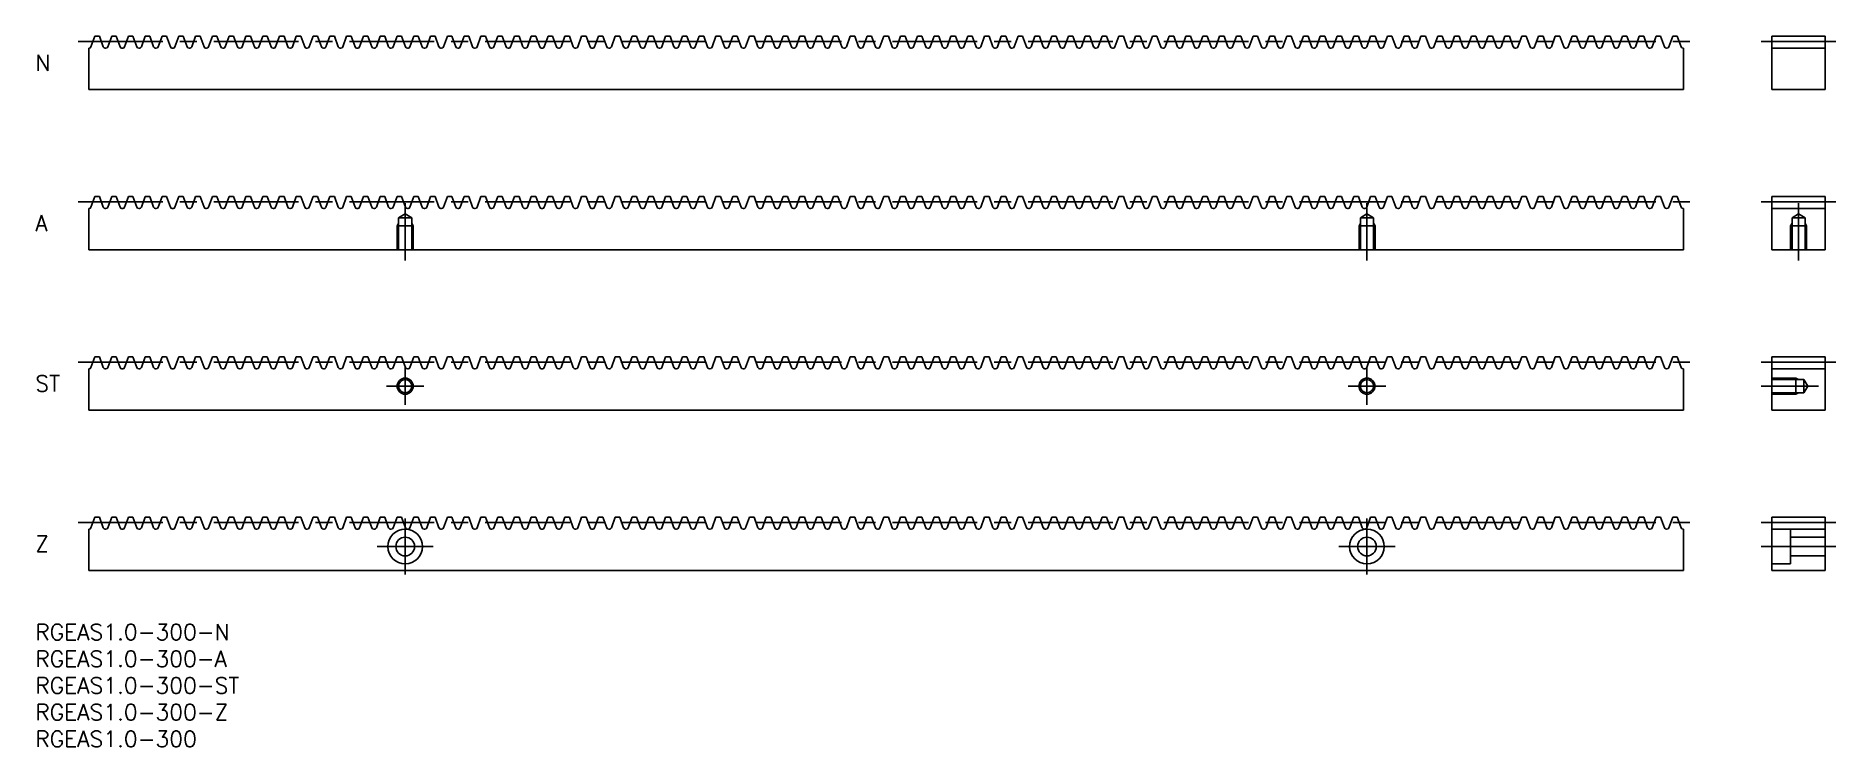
# Model space of a CAD drawing. Extents: x 0 to 337, y -23 to 110.
import ezdxf

# ---------------------------------------------------------------- set-up
doc = ezdxf.new("R2010")
doc.units = 0
doc.header["$LTSCALE"] = 0.5
doc.linetypes.add('CENTER', pattern=[50.8, 31.75, -6.35, 6.35, -6.35])
doc.linetypes.add('DASHED', pattern=[19.05, 12.7, -6.35])
for name, color, linetype in [('MSM_CENTER', 1, 'CENTER'), ('MSM_CONTINUOUS', 7, 'CONTINUOUS'), ('MSM_DASHED', 4, 'DASHED'), ('MSM_NARROW', 5, 'CONTINUOUS'), ('MSM_PART_NUMBER', 7, 'CONTINUOUS')]:
    doc.layers.add(name, color=color, linetype=linetype)
doc.styles.get("Standard").update_dxf_attribs({"font": 'txt.shx', "height": 3, "bigfont": 'bigfont.shx'})

msp = doc.modelspace()

# ---------------------------------------------------------------- texts
at = {"layer": 'MSM_PART_NUMBER', "linetype": 'CONTINUOUS'}
for s, p in [('N', (0, 103.5)), ('A', (0, 73.5)), ('ST', (0, 43.5)), ('Z', (0, 13.5)), ('RGEAS1.0-300-N', (0, -3)), ('RGEAS1.0-300-A', (0, -8)), ('RGEAS1.0-300-ST', (0, -13)), ('RGEAS1.0-300-Z', (0, -18)), ('RGEAS1.0-300', (0, -23))]:
    msp.add_text(s, height=3, dxfattribs=at).set_placement(p)

# ---------------------------------------------------------------- linework, layer by layer
at = {"layer": 'MSM_CENTER'}
for p, q in [((8, 109), (310.45, 109)), ((323, 109), (337, 109)), ((8, 79), (310.45, 79)), ((69.22, 68), (69.22, 78.71)), ((249.22, 68), (249.22, 78.71)), ((323, 79), (337, 79)), ((330, 68), (330, 78.71)), ((8, 49), (310.45, 49)), ((69.22, 48), (69.22, 41)), ((249.22, 48), (249.22, 41)), ((323, 49), (337, 49)), ((65.72, 44.5), (72.72, 44.5)), ((245.72, 44.5), (252.72, 44.5)), ((323, 44.5), (333.71, 44.5)), ((8, 19), (310.45, 19)), ((69.22, 9.25), (69.22, 19.75)), ((249.22, 9.25), (249.22, 19.75)), ((323, 19), (337, 19)), ((74.47, 14.5), (63.97, 14.5)), ((254.47, 14.5), (243.97, 14.5)), ((323, 14.5), (337, 14.5))]:
    msp.add_line(p, q, dxfattribs=at)
at = {"layer": 'MSM_CONTINUOUS'}
for p, q in [((10.42, 108), (11.15, 110)), ((11.99, 110), (11.15, 110)), ((11.99, 110), (12.72, 108)), ((13.56, 108), (14.29, 110)), ((15.13, 110), (14.29, 110)), ((15.13, 110), (15.86, 108)), ((16.7, 108), (17.43, 110)), ((18.27, 110), (17.43, 110)), ((18.27, 110), (19, 108)), ((19.85, 108), (20.57, 110)), ((21.42, 110), (20.57, 110)), ((21.42, 110), (22.14, 108)), ((22.99, 108), (23.71, 110)), ((24.56, 110), (23.71, 110)), ((24.56, 110), (25.29, 108)), ((26.13, 108), (26.86, 110)), ((27.7, 110), (26.86, 110)), ((27.7, 110), (28.43, 108)), ((29.27, 108), (30, 110)), ((30.84, 110), (30, 110)), ((30.84, 110), (31.57, 108)), ((32.41, 108), (33.14, 110)), ((33.98, 110), (33.14, 110)), ((33.98, 110), (34.71, 108)), ((35.55, 108), (36.28, 110)), ((37.12, 110), (36.28, 110)), ((37.12, 110), (37.85, 108)), ((38.69, 108), (39.42, 110)), ((40.27, 110), (39.42, 110)), ((40.27, 110), (40.99, 108)), ((41.84, 108), (42.56, 110)), ((43.41, 110), (42.56, 110)), ((43.41, 110), (44.14, 108)), ((44.98, 108), (45.71, 110)), ((46.55, 110), (45.71, 110)), ((46.55, 110), (47.28, 108)), ((48.12, 108), (48.85, 110)), ((49.69, 110), (48.85, 110)), ((49.69, 110), (50.42, 108)), ((51.26, 108), (51.99, 110)), ((52.83, 110), (51.99, 110)), ((52.83, 110), (53.56, 108)), ((54.4, 108), (55.13, 110)), ((55.97, 110), (55.13, 110)), ((55.97, 110), (56.7, 108)), ((57.54, 108), (58.27, 110)), ((59.12, 110), (58.27, 110)), ((59.12, 110), (59.84, 108)), ((60.69, 108), (61.41, 110)), ((62.26, 110), (61.41, 110)), ((62.26, 110), (62.98, 108)), ((63.83, 108), (64.56, 110)), ((65.4, 110), (64.56, 110)), ((65.4, 110), (66.13, 108)), ((66.97, 108), (67.7, 110)), ((68.54, 110), (67.7, 110)), ((68.54, 110), (69.27, 108)), ((70.11, 108), (70.84, 110)), ((71.68, 110), (70.84, 110)), ((71.68, 110), (72.41, 108)), ((73.25, 108), (73.98, 110)), ((74.82, 110), (73.98, 110)), ((74.82, 110), (75.55, 108)), ((76.39, 108), (77.12, 110)), ((77.96, 110), (77.12, 110)), ((77.96, 110), (78.69, 108)), ((79.54, 108), (80.26, 110)), ((81.11, 110), (80.26, 110)), ((81.11, 110), (81.83, 108)), ((82.68, 108), (83.41, 110)), ((84.25, 110), (83.41, 110)), ((84.25, 110), (84.98, 108)), ((85.82, 108), (86.55, 110)), ((87.39, 110), (86.55, 110)), ((87.39, 110), (88.12, 108)), ((88.96, 108), (89.69, 110)), ((90.53, 110), (89.69, 110)), ((90.53, 110), (91.26, 108)), ((92.1, 108), (92.83, 110)), ((93.67, 110), (92.83, 110)), ((93.67, 110), (94.4, 108)), ((95.24, 108), (95.97, 110)), ((96.81, 110), (95.97, 110)), ((96.81, 110), (97.54, 108)), ((98.39, 108), (99.11, 110)), ((99.96, 110), (99.11, 110)), ((99.96, 110), (100.68, 108)), ((101.53, 108), (102.25, 110)), ((103.1, 110), (102.25, 110)), ((103.1, 110), (103.83, 108)), ((104.67, 108), (105.4, 110)), ((106.24, 110), (105.4, 110)), ((106.24, 110), (106.97, 108)), ((107.81, 108), (108.54, 110)), ((109.38, 110), (108.54, 110)), ((109.38, 110), (110.11, 108)), ((110.95, 108), (111.68, 110)), ((112.52, 110), (111.68, 110)), ((112.52, 110), (113.25, 108)), ((114.09, 108), (114.82, 110)), ((115.66, 110), (114.82, 110)), ((115.66, 110), (116.39, 108)), ((117.23, 108), (117.96, 110)), ((118.81, 110), (117.96, 110)), ((118.81, 110), (119.53, 108)), ((120.38, 108), (121.1, 110)), ((121.95, 110), (121.1, 110)), ((121.95, 110), (122.68, 108)), ((123.52, 108), (124.25, 110)), ((125.09, 110), (124.25, 110)), ((125.09, 110), (125.82, 108)), ((126.66, 108), (127.39, 110)), ((128.23, 110), (127.39, 110)), ((128.23, 110), (128.96, 108)), ((129.8, 108), (130.53, 110)), ((131.37, 110), (130.53, 110)), ((131.37, 110), (132.1, 108)), ((132.94, 108), (133.67, 110)), ((134.51, 110), (133.67, 110)), ((134.51, 110), (135.24, 108)), ((136.08, 108), (136.81, 110)), ((137.66, 110), (136.81, 110)), ((137.66, 110), (138.38, 108)), ((139.23, 108), (139.95, 110)), ((140.8, 110), (139.95, 110)), ((140.8, 110), (141.52, 108)), ((142.37, 108), (143.1, 110)), ((143.94, 110), (143.1, 110)), ((143.94, 110), (144.67, 108)), ((145.51, 108), (146.24, 110)), ((147.08, 110), (146.24, 110)), ((147.08, 110), (147.81, 108)), ((148.65, 108), (149.38, 110)), ((150.22, 110), (149.38, 110)), ((150.22, 110), (150.95, 108)), ((151.79, 108), (152.52, 110)), ((153.36, 110), (152.52, 110)), ((153.36, 110), (154.09, 108)), ((154.93, 108), (155.66, 110)), ((156.5, 110), (155.66, 110)), ((156.5, 110), (157.23, 108)), ((158.08, 108), (158.8, 110)), ((159.65, 110), (158.8, 110)), ((159.65, 110), (160.37, 108)), ((161.22, 108), (161.95, 110)), ((162.79, 110), (161.95, 110)), ((162.79, 110), (163.52, 108)), ((164.36, 108), (165.09, 110)), ((165.93, 110), (165.09, 110)), ((165.93, 110), (166.66, 108)), ((167.5, 108), (168.23, 110)), ((169.07, 110), (168.23, 110)), ((169.07, 110), (169.8, 108)), ((170.64, 108), (171.37, 110)), ((172.21, 110), (171.37, 110)), ((172.21, 110), (172.94, 108)), ((173.78, 108), (174.51, 110)), ((175.35, 110), (174.51, 110)), ((175.35, 110), (176.08, 108)), ((176.93, 108), (177.65, 110)), ((178.5, 110), (177.65, 110)), ((178.5, 110), (179.22, 108)), ((180.07, 108), (180.79, 110)), ((181.64, 110), (180.79, 110)), ((181.64, 110), (182.37, 108)), ((183.21, 108), (183.94, 110)), ((184.78, 110), (183.94, 110)), ((184.78, 110), (185.51, 108)), ((186.35, 108), (187.08, 110)), ((187.92, 110), (187.08, 110)), ((187.92, 110), (188.65, 108)), ((189.49, 108), (190.22, 110)), ((191.06, 110), (190.22, 110)), ((191.06, 110), (191.79, 108)), ((192.63, 108), (193.36, 110)), ((194.2, 110), (193.36, 110)), ((194.2, 110), (194.93, 108)), ((195.77, 108), (196.5, 110)), ((197.35, 110), (196.5, 110)), ((197.35, 110), (198.07, 108)), ((198.92, 108), (199.64, 110)), ((200.49, 110), (199.64, 110)), ((200.49, 110), (201.22, 108)), ((202.06, 108), (202.79, 110)), ((203.63, 110), (202.79, 110)), ((203.63, 110), (204.36, 108)), ((205.2, 108), (205.93, 110)), ((206.77, 110), (205.93, 110)), ((206.77, 110), (207.5, 108)), ((208.34, 108), (209.07, 110)), ((209.91, 110), (209.07, 110)), ((209.91, 110), (210.64, 108)), ((211.48, 108), (212.21, 110)), ((213.05, 110), (212.21, 110)), ((213.05, 110), (213.78, 108)), ((214.62, 108), (215.35, 110)), ((216.2, 110), (215.35, 110)), ((216.2, 110), (216.92, 108)), ((217.77, 108), (218.49, 110)), ((219.34, 110), (218.49, 110)), ((219.34, 110), (220.06, 108)), ((220.91, 108), (221.64, 110)), ((222.48, 110), (221.64, 110)), ((222.48, 110), (223.21, 108)), ((224.05, 108), (224.78, 110)), ((225.62, 110), (224.78, 110)), ((225.62, 110), (226.35, 108)), ((227.19, 108), (227.92, 110)), ((228.76, 110), (227.92, 110)), ((228.76, 110), (229.49, 108)), ((230.33, 108), (231.06, 110)), ((231.9, 110), (231.06, 110)), ((231.9, 110), (232.63, 108)), ((233.47, 108), (234.2, 110)), ((235.04, 110), (234.2, 110)), ((235.04, 110), (235.77, 108)), ((236.62, 108), (237.34, 110)), ((238.19, 110), (237.34, 110)), ((238.19, 110), (238.91, 108)), ((239.76, 108), (240.49, 110)), ((241.33, 110), (240.49, 110)), ((241.33, 110), (242.06, 108)), ((242.9, 108), (243.63, 110)), ((244.47, 110), (243.63, 110)), ((244.47, 110), (245.2, 108)), ((246.04, 108), (246.77, 110)), ((247.61, 110), (246.77, 110)), ((247.61, 110), (248.34, 108)), ((249.18, 108), (249.91, 110)), ((250.75, 110), (249.91, 110)), ((250.75, 110), (251.48, 108)), ((252.32, 108), (253.05, 110)), ((253.89, 110), (253.05, 110)), ((253.89, 110), (254.62, 108)), ((255.47, 108), (256.19, 110)), ((257.04, 110), (256.19, 110)), ((257.04, 110), (257.76, 108)), ((258.61, 108), (259.33, 110)), ((260.18, 110), (259.33, 110)), ((260.18, 110), (260.91, 108)), ((261.75, 108), (262.48, 110)), ((263.32, 110), (262.48, 110)), ((263.32, 110), (264.05, 108)), ((264.89, 108), (265.62, 110)), ((266.46, 110), (265.62, 110)), ((266.46, 110), (267.19, 108)), ((268.03, 108), (268.76, 110)), ((269.6, 110), (268.76, 110)), ((269.6, 110), (270.33, 108)), ((271.17, 108), (271.9, 110)), ((272.74, 110), (271.9, 110)), ((272.74, 110), (273.47, 108)), ((274.31, 108), (275.04, 110)), ((275.89, 110), (275.04, 110)), ((275.89, 110), (276.61, 108)), ((277.46, 108), (278.18, 110)), ((279.03, 110), (278.18, 110)), ((279.03, 110), (279.76, 108)), ((280.6, 108), (281.33, 110)), ((282.17, 110), (281.33, 110)), ((282.17, 110), (282.9, 108)), ((283.74, 108), (284.47, 110)), ((285.31, 110), (284.47, 110)), ((285.31, 110), (286.04, 108)), ((286.88, 108), (287.61, 110)), ((288.45, 110), (287.61, 110)), ((288.45, 110), (289.18, 108)), ((290.02, 108), (290.75, 110)), ((291.59, 110), (290.75, 110)), ((291.59, 110), (292.32, 108)), ((293.16, 108), (293.89, 110)), ((294.74, 110), (293.89, 110)), ((294.74, 110), (295.46, 108)), ((296.31, 108), (297.03, 110)), ((297.88, 110), (297.03, 110)), ((297.88, 110), (298.6, 108)), ((299.45, 108), (300.18, 110)), ((301.02, 110), (300.18, 110)), ((301.02, 110), (301.75, 108)), ((302.59, 108), (303.32, 110)), ((304.16, 110), (303.32, 110)), ((304.16, 110), (304.89, 108)), ((305.73, 108), (306.46, 110)), ((307.3, 110), (306.46, 110)), ((307.3, 110), (308.03, 108)), ((325, 110), (335, 110)), ((325, 100), (325, 110)), ((335, 100), (335, 110)), ((10, 107.75), (10.06, 107.75)), ((10, 107.75), (10, 100)), ((13.08, 107.75), (13.2, 107.75)), ((16.22, 107.75), (16.35, 107.75)), ((19.36, 107.75), (19.49, 107.75)), ((22.5, 107.75), (22.63, 107.75)), ((25.64, 107.75), (25.77, 107.75)), ((28.78, 107.75), (28.91, 107.75)), ((31.93, 107.75), (32.05, 107.75)), ((35.07, 107.75), (35.2, 107.75)), ((38.21, 107.75), (38.34, 107.75)), ((41.35, 107.75), (41.48, 107.75)), ((44.49, 107.75), (44.62, 107.75)), ((47.63, 107.75), (47.76, 107.75)), ((50.78, 107.75), (50.9, 107.75)), ((53.92, 107.75), (54.05, 107.75)), ((57.06, 107.75), (57.19, 107.75)), ((60.2, 107.75), (60.33, 107.75)), ((63.34, 107.75), (63.47, 107.75)), ((66.48, 107.75), (66.61, 107.75)), ((69.63, 107.75), (69.75, 107.75)), ((72.77, 107.75), (72.9, 107.75)), ((75.91, 107.75), (76.04, 107.75)), ((79.05, 107.75), (79.18, 107.75)), ((82.19, 107.75), (82.32, 107.75)), ((85.33, 107.75), (85.46, 107.75)), ((88.47, 107.75), (88.6, 107.75)), ((91.62, 107.75), (91.74, 107.75)), ((94.76, 107.75), (94.89, 107.75)), ((97.9, 107.75), (98.03, 107.75)), ((101.04, 107.75), (101.17, 107.75)), ((104.18, 107.75), (104.31, 107.75)), ((107.32, 107.75), (107.45, 107.75)), ((110.47, 107.75), (110.59, 107.75)), ((113.61, 107.75), (113.74, 107.75)), ((116.75, 107.75), (116.88, 107.75)), ((119.89, 107.75), (120.02, 107.75)), ((123.03, 107.75), (123.16, 107.75)), ((126.17, 107.75), (126.3, 107.75)), ((129.32, 107.75), (129.44, 107.75)), ((132.46, 107.75), (132.59, 107.75)), ((135.6, 107.75), (135.73, 107.75)), ((138.74, 107.75), (138.87, 107.75)), ((141.88, 107.75), (142.01, 107.75)), ((145.02, 107.75), (145.15, 107.75)), ((148.17, 107.75), (148.29, 107.75)), ((151.31, 107.75), (151.44, 107.75)), ((154.45, 107.75), (154.58, 107.75)), ((157.59, 107.75), (157.72, 107.75)), ((160.73, 107.75), (160.86, 107.75)), ((163.87, 107.75), (164, 107.75)), ((167.01, 107.75), (167.14, 107.75)), ((170.16, 107.75), (170.28, 107.75)), ((173.3, 107.75), (173.43, 107.75)), ((176.44, 107.75), (176.57, 107.75)), ((179.58, 107.75), (179.71, 107.75)), ((182.72, 107.75), (182.85, 107.75)), ((185.86, 107.75), (185.99, 107.75)), ((189.01, 107.75), (189.13, 107.75)), ((192.15, 107.75), (192.28, 107.75)), ((195.29, 107.75), (195.42, 107.75)), ((198.43, 107.75), (198.56, 107.75)), ((201.57, 107.75), (201.7, 107.75)), ((204.71, 107.75), (204.84, 107.75)), ((207.86, 107.75), (207.98, 107.75)), ((211, 107.75), (211.13, 107.75)), ((214.14, 107.75), (214.27, 107.75)), ((217.28, 107.75), (217.41, 107.75)), ((220.42, 107.75), (220.55, 107.75)), ((223.56, 107.75), (223.69, 107.75)), ((226.71, 107.75), (226.83, 107.75)), ((229.85, 107.75), (229.98, 107.75)), ((232.99, 107.75), (233.12, 107.75)), ((236.13, 107.75), (236.26, 107.75)), ((239.27, 107.75), (239.4, 107.75)), ((242.41, 107.75), (242.54, 107.75)), ((245.55, 107.75), (245.68, 107.75)), ((248.7, 107.75), (248.82, 107.75)), ((251.84, 107.75), (251.97, 107.75)), ((254.98, 107.75), (255.11, 107.75)), ((258.12, 107.75), (258.25, 107.75)), ((261.26, 107.75), (261.39, 107.75)), ((264.4, 107.75), (264.53, 107.75)), ((267.55, 107.75), (267.67, 107.75)), ((270.69, 107.75), (270.82, 107.75)), ((273.83, 107.75), (273.96, 107.75)), ((276.97, 107.75), (277.1, 107.75)), ((280.11, 107.75), (280.24, 107.75)), ((283.25, 107.75), (283.38, 107.75)), ((286.4, 107.75), (286.52, 107.75)), ((289.54, 107.75), (289.67, 107.75)), ((292.68, 107.75), (292.81, 107.75)), ((295.82, 107.75), (295.95, 107.75)), ((298.96, 107.75), (299.09, 107.75)), ((302.1, 107.75), (302.23, 107.75)), ((305.25, 107.75), (305.37, 107.75)), ((308.39, 107.75), (308.45, 107.75)), ((308.45, 100), (308.45, 107.75)), ((325, 107.75), (335, 107.75)), ((10, 100), (308.45, 100)), ((325, 100), (335, 100)), ((10, 77.75), (10.06, 77.75)), ((10, 77.75), (10, 70)), ((10.42, 78), (11.15, 80)), ((11.99, 80), (11.15, 80)), ((11.99, 80), (12.72, 78)), ((13.08, 77.75), (13.2, 77.75)), ((13.56, 78), (14.29, 80)), ((15.13, 80), (14.29, 80)), ((15.13, 80), (15.86, 78)), ((16.22, 77.75), (16.35, 77.75)), ((16.7, 78), (17.43, 80)), ((18.27, 80), (17.43, 80)), ((18.27, 80), (19, 78)), ((19.36, 77.75), (19.49, 77.75)), ((19.85, 78), (20.57, 80)), ((21.42, 80), (20.57, 80)), ((21.42, 80), (22.14, 78)), ((22.5, 77.75), (22.63, 77.75)), ((22.99, 78), (23.71, 80)), ((24.56, 80), (23.71, 80)), ((24.56, 80), (25.29, 78)), ((25.64, 77.75), (25.77, 77.75)), ((26.13, 78), (26.86, 80)), ((27.7, 80), (26.86, 80)), ((27.7, 80), (28.43, 78)), ((28.78, 77.75), (28.91, 77.75)), ((29.27, 78), (30, 80)), ((30.84, 80), (30, 80)), ((30.84, 80), (31.57, 78)), ((31.93, 77.75), (32.05, 77.75)), ((32.41, 78), (33.14, 80)), ((33.98, 80), (33.14, 80)), ((33.98, 80), (34.71, 78)), ((35.07, 77.75), (35.2, 77.75)), ((35.55, 78), (36.28, 80)), ((37.12, 80), (36.28, 80)), ((37.12, 80), (37.85, 78)), ((38.21, 77.75), (38.34, 77.75)), ((38.69, 78), (39.42, 80)), ((40.27, 80), (39.42, 80)), ((40.27, 80), (40.99, 78)), ((41.35, 77.75), (41.48, 77.75)), ((41.84, 78), (42.56, 80)), ((43.41, 80), (42.56, 80)), ((43.41, 80), (44.14, 78)), ((44.49, 77.75), (44.62, 77.75)), ((44.98, 78), (45.71, 80)), ((46.55, 80), (45.71, 80)), ((46.55, 80), (47.28, 78)), ((47.63, 77.75), (47.76, 77.75)), ((48.12, 78), (48.85, 80)), ((49.69, 80), (48.85, 80)), ((49.69, 80), (50.42, 78)), ((50.78, 77.75), (50.9, 77.75)), ((51.26, 78), (51.99, 80)), ((52.83, 80), (51.99, 80)), ((52.83, 80), (53.56, 78)), ((53.92, 77.75), (54.05, 77.75)), ((54.4, 78), (55.13, 80)), ((55.97, 80), (55.13, 80)), ((55.97, 80), (56.7, 78)), ((57.06, 77.75), (57.19, 77.75)), ((57.54, 78), (58.27, 80)), ((59.12, 80), (58.27, 80)), ((59.12, 80), (59.84, 78)), ((60.2, 77.75), (60.33, 77.75)), ((60.69, 78), (61.41, 80)), ((62.26, 80), (61.41, 80)), ((62.26, 80), (62.98, 78)), ((63.34, 77.75), (63.47, 77.75)), ((63.83, 78), (64.56, 80)), ((65.4, 80), (64.56, 80)), ((65.4, 80), (66.13, 78)), ((66.48, 77.75), (66.61, 77.75)), ((66.97, 78), (67.7, 80)), ((68.54, 80), (67.7, 80)), ((68.54, 80), (69.27, 78)), ((69.63, 77.75), (69.75, 77.75)), ((70.11, 78), (70.84, 80)), ((71.68, 80), (70.84, 80)), ((71.68, 80), (72.41, 78)), ((72.77, 77.75), (72.9, 77.75)), ((73.25, 78), (73.98, 80)), ((74.82, 80), (73.98, 80)), ((74.82, 80), (75.55, 78)), ((75.91, 77.75), (76.04, 77.75)), ((76.39, 78), (77.12, 80)), ((77.96, 80), (77.12, 80)), ((77.96, 80), (78.69, 78)), ((79.05, 77.75), (79.18, 77.75)), ((79.54, 78), (80.26, 80)), ((81.11, 80), (80.26, 80)), ((81.11, 80), (81.83, 78)), ((82.19, 77.75), (82.32, 77.75)), ((82.68, 78), (83.41, 80)), ((84.25, 80), (83.41, 80)), ((84.25, 80), (84.98, 78)), ((85.33, 77.75), (85.46, 77.75)), ((85.82, 78), (86.55, 80)), ((87.39, 80), (86.55, 80)), ((87.39, 80), (88.12, 78)), ((88.47, 77.75), (88.6, 77.75)), ((88.96, 78), (89.69, 80)), ((90.53, 80), (89.69, 80)), ((90.53, 80), (91.26, 78)), ((91.62, 77.75), (91.74, 77.75)), ((92.1, 78), (92.83, 80)), ((93.67, 80), (92.83, 80)), ((93.67, 80), (94.4, 78)), ((94.76, 77.75), (94.89, 77.75)), ((95.24, 78), (95.97, 80)), ((96.81, 80), (95.97, 80)), ((96.81, 80), (97.54, 78)), ((97.9, 77.75), (98.03, 77.75)), ((98.39, 78), (99.11, 80)), ((99.96, 80), (99.11, 80)), ((99.96, 80), (100.68, 78)), ((101.04, 77.75), (101.17, 77.75)), ((101.53, 78), (102.25, 80)), ((103.1, 80), (102.25, 80)), ((103.1, 80), (103.83, 78)), ((104.18, 77.75), (104.31, 77.75)), ((104.67, 78), (105.4, 80)), ((106.24, 80), (105.4, 80)), ((106.24, 80), (106.97, 78)), ((107.32, 77.75), (107.45, 77.75)), ((107.81, 78), (108.54, 80)), ((109.38, 80), (108.54, 80)), ((109.38, 80), (110.11, 78)), ((110.47, 77.75), (110.59, 77.75)), ((110.95, 78), (111.68, 80)), ((112.52, 80), (111.68, 80)), ((112.52, 80), (113.25, 78)), ((113.61, 77.75), (113.74, 77.75)), ((114.09, 78), (114.82, 80)), ((115.66, 80), (114.82, 80)), ((115.66, 80), (116.39, 78)), ((116.75, 77.75), (116.88, 77.75)), ((117.23, 78), (117.96, 80)), ((118.81, 80), (117.96, 80)), ((118.81, 80), (119.53, 78)), ((119.89, 77.75), (120.02, 77.75)), ((120.38, 78), (121.1, 80)), ((121.95, 80), (121.1, 80)), ((121.95, 80), (122.68, 78)), ((123.03, 77.75), (123.16, 77.75)), ((123.52, 78), (124.25, 80)), ((125.09, 80), (124.25, 80)), ((125.09, 80), (125.82, 78)), ((126.17, 77.75), (126.3, 77.75)), ((126.66, 78), (127.39, 80)), ((128.23, 80), (127.39, 80)), ((128.23, 80), (128.96, 78)), ((129.32, 77.75), (129.44, 77.75)), ((129.8, 78), (130.53, 80)), ((131.37, 80), (130.53, 80)), ((131.37, 80), (132.1, 78)), ((132.46, 77.75), (132.59, 77.75)), ((132.94, 78), (133.67, 80)), ((134.51, 80), (133.67, 80)), ((134.51, 80), (135.24, 78)), ((135.6, 77.75), (135.73, 77.75)), ((136.08, 78), (136.81, 80)), ((137.66, 80), (136.81, 80)), ((137.66, 80), (138.38, 78)), ((138.74, 77.75), (138.87, 77.75)), ((139.23, 78), (139.95, 80)), ((140.8, 80), (139.95, 80)), ((140.8, 80), (141.52, 78)), ((141.88, 77.75), (142.01, 77.75)), ((142.37, 78), (143.1, 80)), ((143.94, 80), (143.1, 80)), ((143.94, 80), (144.67, 78)), ((145.02, 77.75), (145.15, 77.75)), ((145.51, 78), (146.24, 80)), ((147.08, 80), (146.24, 80)), ((147.08, 80), (147.81, 78)), ((148.17, 77.75), (148.29, 77.75)), ((148.65, 78), (149.38, 80)), ((150.22, 80), (149.38, 80)), ((150.22, 80), (150.95, 78)), ((151.31, 77.75), (151.44, 77.75)), ((151.79, 78), (152.52, 80)), ((153.36, 80), (152.52, 80)), ((153.36, 80), (154.09, 78)), ((154.45, 77.75), (154.58, 77.75)), ((154.93, 78), (155.66, 80)), ((156.5, 80), (155.66, 80)), ((156.5, 80), (157.23, 78)), ((157.59, 77.75), (157.72, 77.75)), ((158.08, 78), (158.8, 80)), ((159.65, 80), (158.8, 80)), ((159.65, 80), (160.37, 78)), ((160.73, 77.75), (160.86, 77.75)), ((161.22, 78), (161.95, 80)), ((162.79, 80), (161.95, 80)), ((162.79, 80), (163.52, 78)), ((163.87, 77.75), (164, 77.75)), ((164.36, 78), (165.09, 80)), ((165.93, 80), (165.09, 80)), ((165.93, 80), (166.66, 78)), ((167.01, 77.75), (167.14, 77.75)), ((167.5, 78), (168.23, 80)), ((169.07, 80), (168.23, 80)), ((169.07, 80), (169.8, 78)), ((170.16, 77.75), (170.28, 77.75)), ((170.64, 78), (171.37, 80)), ((172.21, 80), (171.37, 80)), ((172.21, 80), (172.94, 78)), ((173.3, 77.75), (173.43, 77.75)), ((173.78, 78), (174.51, 80)), ((175.35, 80), (174.51, 80)), ((175.35, 80), (176.08, 78)), ((176.44, 77.75), (176.57, 77.75)), ((176.93, 78), (177.65, 80)), ((178.5, 80), (177.65, 80)), ((178.5, 80), (179.22, 78)), ((179.58, 77.75), (179.71, 77.75)), ((180.07, 78), (180.79, 80)), ((181.64, 80), (180.79, 80)), ((181.64, 80), (182.37, 78)), ((182.72, 77.75), (182.85, 77.75)), ((183.21, 78), (183.94, 80)), ((184.78, 80), (183.94, 80)), ((184.78, 80), (185.51, 78)), ((185.86, 77.75), (185.99, 77.75)), ((186.35, 78), (187.08, 80)), ((187.92, 80), (187.08, 80)), ((187.92, 80), (188.65, 78)), ((189.01, 77.75), (189.13, 77.75)), ((189.49, 78), (190.22, 80)), ((191.06, 80), (190.22, 80)), ((191.06, 80), (191.79, 78)), ((192.15, 77.75), (192.28, 77.75)), ((192.63, 78), (193.36, 80)), ((194.2, 80), (193.36, 80)), ((194.2, 80), (194.93, 78)), ((195.29, 77.75), (195.42, 77.75)), ((195.77, 78), (196.5, 80)), ((197.35, 80), (196.5, 80)), ((197.35, 80), (198.07, 78)), ((198.43, 77.75), (198.56, 77.75)), ((198.92, 78), (199.64, 80)), ((200.49, 80), (199.64, 80)), ((200.49, 80), (201.22, 78)), ((201.57, 77.75), (201.7, 77.75)), ((202.06, 78), (202.79, 80)), ((203.63, 80), (202.79, 80)), ((203.63, 80), (204.36, 78)), ((204.71, 77.75), (204.84, 77.75)), ((205.2, 78), (205.93, 80)), ((206.77, 80), (205.93, 80)), ((206.77, 80), (207.5, 78)), ((207.86, 77.75), (207.98, 77.75)), ((208.34, 78), (209.07, 80)), ((209.91, 80), (209.07, 80)), ((209.91, 80), (210.64, 78)), ((211, 77.75), (211.13, 77.75)), ((211.48, 78), (212.21, 80)), ((213.05, 80), (212.21, 80)), ((213.05, 80), (213.78, 78)), ((214.14, 77.75), (214.27, 77.75)), ((214.62, 78), (215.35, 80)), ((216.2, 80), (215.35, 80)), ((216.2, 80), (216.92, 78)), ((217.28, 77.75), (217.41, 77.75)), ((217.77, 78), (218.49, 80)), ((219.34, 80), (218.49, 80)), ((219.34, 80), (220.06, 78)), ((220.42, 77.75), (220.55, 77.75)), ((220.91, 78), (221.64, 80)), ((222.48, 80), (221.64, 80)), ((222.48, 80), (223.21, 78)), ((223.56, 77.75), (223.69, 77.75)), ((224.05, 78), (224.78, 80)), ((225.62, 80), (224.78, 80)), ((225.62, 80), (226.35, 78)), ((226.71, 77.75), (226.83, 77.75)), ((227.19, 78), (227.92, 80)), ((228.76, 80), (227.92, 80)), ((228.76, 80), (229.49, 78)), ((229.85, 77.75), (229.98, 77.75)), ((230.33, 78), (231.06, 80)), ((231.9, 80), (231.06, 80)), ((231.9, 80), (232.63, 78)), ((232.99, 77.75), (233.12, 77.75)), ((233.47, 78), (234.2, 80)), ((235.04, 80), (234.2, 80)), ((235.04, 80), (235.77, 78)), ((236.13, 77.75), (236.26, 77.75)), ((236.62, 78), (237.34, 80)), ((238.19, 80), (237.34, 80)), ((238.19, 80), (238.91, 78)), ((239.27, 77.75), (239.4, 77.75)), ((239.76, 78), (240.49, 80)), ((241.33, 80), (240.49, 80)), ((241.33, 80), (242.06, 78)), ((242.41, 77.75), (242.54, 77.75)), ((242.9, 78), (243.63, 80)), ((244.47, 80), (243.63, 80)), ((244.47, 80), (245.2, 78)), ((245.55, 77.75), (245.68, 77.75)), ((246.04, 78), (246.77, 80)), ((247.61, 80), (246.77, 80)), ((247.61, 80), (248.34, 78)), ((248.7, 77.75), (248.82, 77.75)), ((249.18, 78), (249.91, 80)), ((250.75, 80), (249.91, 80)), ((250.75, 80), (251.48, 78)), ((251.84, 77.75), (251.97, 77.75)), ((252.32, 78), (253.05, 80)), ((253.89, 80), (253.05, 80)), ((253.89, 80), (254.62, 78)), ((254.98, 77.75), (255.11, 77.75)), ((255.47, 78), (256.19, 80)), ((257.04, 80), (256.19, 80)), ((257.04, 80), (257.76, 78)), ((258.12, 77.75), (258.25, 77.75)), ((258.61, 78), (259.33, 80)), ((260.18, 80), (259.33, 80)), ((260.18, 80), (260.91, 78)), ((261.26, 77.75), (261.39, 77.75)), ((261.75, 78), (262.48, 80)), ((263.32, 80), (262.48, 80)), ((263.32, 80), (264.05, 78)), ((264.4, 77.75), (264.53, 77.75)), ((264.89, 78), (265.62, 80)), ((266.46, 80), (265.62, 80)), ((266.46, 80), (267.19, 78)), ((267.55, 77.75), (267.67, 77.75)), ((268.03, 78), (268.76, 80)), ((269.6, 80), (268.76, 80)), ((269.6, 80), (270.33, 78)), ((270.69, 77.75), (270.82, 77.75)), ((271.17, 78), (271.9, 80)), ((272.74, 80), (271.9, 80)), ((272.74, 80), (273.47, 78)), ((273.83, 77.75), (273.96, 77.75)), ((274.31, 78), (275.04, 80)), ((275.89, 80), (275.04, 80)), ((275.89, 80), (276.61, 78)), ((276.97, 77.75), (277.1, 77.75)), ((277.46, 78), (278.18, 80)), ((279.03, 80), (278.18, 80)), ((279.03, 80), (279.76, 78)), ((280.11, 77.75), (280.24, 77.75)), ((280.6, 78), (281.33, 80)), ((282.17, 80), (281.33, 80)), ((282.17, 80), (282.9, 78)), ((283.25, 77.75), (283.38, 77.75)), ((283.74, 78), (284.47, 80)), ((285.31, 80), (284.47, 80)), ((285.31, 80), (286.04, 78)), ((286.4, 77.75), (286.52, 77.75)), ((286.88, 78), (287.61, 80)), ((288.45, 80), (287.61, 80)), ((288.45, 80), (289.18, 78)), ((289.54, 77.75), (289.67, 77.75)), ((290.02, 78), (290.75, 80)), ((291.59, 80), (290.75, 80)), ((291.59, 80), (292.32, 78)), ((292.68, 77.75), (292.81, 77.75)), ((293.16, 78), (293.89, 80)), ((294.74, 80), (293.89, 80)), ((294.74, 80), (295.46, 78)), ((295.82, 77.75), (295.95, 77.75)), ((296.31, 78), (297.03, 80)), ((297.88, 80), (297.03, 80)), ((297.88, 80), (298.6, 78)), ((298.96, 77.75), (299.09, 77.75)), ((299.45, 78), (300.18, 80)), ((301.02, 80), (300.18, 80)), ((301.02, 80), (301.75, 78)), ((302.1, 77.75), (302.23, 77.75)), ((302.59, 78), (303.32, 80)), ((304.16, 80), (303.32, 80)), ((304.16, 80), (304.89, 78)), ((305.25, 77.75), (305.37, 77.75)), ((305.73, 78), (306.46, 80)), ((307.3, 80), (306.46, 80)), ((307.3, 80), (308.03, 78)), ((308.39, 77.75), (308.45, 77.75)), ((308.45, 70), (308.45, 77.75)), ((325, 80), (335, 80)), ((325, 70), (325, 80)), ((325, 77.75), (335, 77.75)), ((335, 70), (335, 80)), ((10, 70), (308.45, 70)), ((325, 70), (335, 70)), ((10, 47.75), (10.06, 47.75)), ((10, 47.75), (10, 40)), ((10.42, 48), (11.15, 50)), ((11.99, 50), (11.15, 50)), ((11.99, 50), (12.72, 48)), ((13.08, 47.75), (13.2, 47.75)), ((13.56, 48), (14.29, 50)), ((15.13, 50), (14.29, 50)), ((15.13, 50), (15.86, 48)), ((16.22, 47.75), (16.35, 47.75)), ((16.7, 48), (17.43, 50)), ((18.27, 50), (17.43, 50)), ((18.27, 50), (19, 48)), ((19.36, 47.75), (19.49, 47.75)), ((19.85, 48), (20.57, 50)), ((21.42, 50), (20.57, 50)), ((21.42, 50), (22.14, 48)), ((22.5, 47.75), (22.63, 47.75)), ((22.99, 48), (23.71, 50)), ((24.56, 50), (23.71, 50)), ((24.56, 50), (25.29, 48)), ((25.64, 47.75), (25.77, 47.75)), ((26.13, 48), (26.86, 50)), ((27.7, 50), (26.86, 50)), ((27.7, 50), (28.43, 48)), ((28.78, 47.75), (28.91, 47.75)), ((29.27, 48), (30, 50)), ((30.84, 50), (30, 50)), ((30.84, 50), (31.57, 48)), ((31.93, 47.75), (32.05, 47.75)), ((32.41, 48), (33.14, 50)), ((33.98, 50), (33.14, 50)), ((33.98, 50), (34.71, 48)), ((35.07, 47.75), (35.2, 47.75)), ((35.55, 48), (36.28, 50)), ((37.12, 50), (36.28, 50)), ((37.12, 50), (37.85, 48)), ((38.21, 47.75), (38.34, 47.75)), ((38.69, 48), (39.42, 50)), ((40.27, 50), (39.42, 50)), ((40.27, 50), (40.99, 48)), ((41.35, 47.75), (41.48, 47.75)), ((41.84, 48), (42.56, 50)), ((43.41, 50), (42.56, 50)), ((43.41, 50), (44.14, 48)), ((44.49, 47.75), (44.62, 47.75)), ((44.98, 48), (45.71, 50)), ((46.55, 50), (45.71, 50)), ((46.55, 50), (47.28, 48)), ((47.63, 47.75), (47.76, 47.75)), ((48.12, 48), (48.85, 50)), ((49.69, 50), (48.85, 50)), ((49.69, 50), (50.42, 48)), ((50.78, 47.75), (50.9, 47.75)), ((51.26, 48), (51.99, 50)), ((52.83, 50), (51.99, 50)), ((52.83, 50), (53.56, 48)), ((53.92, 47.75), (54.05, 47.75)), ((54.4, 48), (55.13, 50)), ((55.97, 50), (55.13, 50)), ((55.97, 50), (56.7, 48)), ((57.06, 47.75), (57.19, 47.75)), ((57.54, 48), (58.27, 50)), ((59.12, 50), (58.27, 50)), ((59.12, 50), (59.84, 48)), ((60.2, 47.75), (60.33, 47.75)), ((60.69, 48), (61.41, 50)), ((62.26, 50), (61.41, 50)), ((62.26, 50), (62.98, 48)), ((63.34, 47.75), (63.47, 47.75)), ((63.83, 48), (64.56, 50)), ((65.4, 50), (64.56, 50)), ((65.4, 50), (66.13, 48)), ((66.48, 47.75), (66.61, 47.75)), ((66.97, 48), (67.7, 50)), ((68.54, 50), (67.7, 50)), ((68.54, 50), (69.27, 48)), ((69.63, 47.75), (69.75, 47.75)), ((70.11, 48), (70.84, 50)), ((71.68, 50), (70.84, 50)), ((71.68, 50), (72.41, 48)), ((72.77, 47.75), (72.9, 47.75)), ((73.25, 48), (73.98, 50)), ((74.82, 50), (73.98, 50)), ((74.82, 50), (75.55, 48)), ((75.91, 47.75), (76.04, 47.75)), ((76.39, 48), (77.12, 50)), ((77.96, 50), (77.12, 50)), ((77.96, 50), (78.69, 48)), ((79.05, 47.75), (79.18, 47.75)), ((79.54, 48), (80.26, 50)), ((81.11, 50), (80.26, 50)), ((81.11, 50), (81.83, 48)), ((82.19, 47.75), (82.32, 47.75)), ((82.68, 48), (83.41, 50)), ((84.25, 50), (83.41, 50)), ((84.25, 50), (84.98, 48)), ((85.33, 47.75), (85.46, 47.75)), ((85.82, 48), (86.55, 50)), ((87.39, 50), (86.55, 50)), ((87.39, 50), (88.12, 48)), ((88.47, 47.75), (88.6, 47.75)), ((88.96, 48), (89.69, 50)), ((90.53, 50), (89.69, 50)), ((90.53, 50), (91.26, 48)), ((91.62, 47.75), (91.74, 47.75)), ((92.1, 48), (92.83, 50)), ((93.67, 50), (92.83, 50)), ((93.67, 50), (94.4, 48)), ((94.76, 47.75), (94.89, 47.75)), ((95.24, 48), (95.97, 50)), ((96.81, 50), (95.97, 50)), ((96.81, 50), (97.54, 48)), ((97.9, 47.75), (98.03, 47.75)), ((98.39, 48), (99.11, 50)), ((99.96, 50), (99.11, 50)), ((99.96, 50), (100.68, 48)), ((101.04, 47.75), (101.17, 47.75)), ((101.53, 48), (102.25, 50)), ((103.1, 50), (102.25, 50)), ((103.1, 50), (103.83, 48)), ((104.18, 47.75), (104.31, 47.75)), ((104.67, 48), (105.4, 50)), ((106.24, 50), (105.4, 50)), ((106.24, 50), (106.97, 48)), ((107.32, 47.75), (107.45, 47.75)), ((107.81, 48), (108.54, 50)), ((109.38, 50), (108.54, 50)), ((109.38, 50), (110.11, 48)), ((110.47, 47.75), (110.59, 47.75)), ((110.95, 48), (111.68, 50)), ((112.52, 50), (111.68, 50)), ((112.52, 50), (113.25, 48)), ((113.61, 47.75), (113.74, 47.75)), ((114.09, 48), (114.82, 50)), ((115.66, 50), (114.82, 50)), ((115.66, 50), (116.39, 48)), ((116.75, 47.75), (116.88, 47.75)), ((117.23, 48), (117.96, 50)), ((118.81, 50), (117.96, 50)), ((118.81, 50), (119.53, 48)), ((119.89, 47.75), (120.02, 47.75)), ((120.38, 48), (121.1, 50)), ((121.95, 50), (121.1, 50)), ((121.95, 50), (122.68, 48)), ((123.03, 47.75), (123.16, 47.75)), ((123.52, 48), (124.25, 50)), ((125.09, 50), (124.25, 50)), ((125.09, 50), (125.82, 48)), ((126.17, 47.75), (126.3, 47.75)), ((126.66, 48), (127.39, 50)), ((128.23, 50), (127.39, 50)), ((128.23, 50), (128.96, 48)), ((129.32, 47.75), (129.44, 47.75)), ((129.8, 48), (130.53, 50)), ((131.37, 50), (130.53, 50)), ((131.37, 50), (132.1, 48)), ((132.46, 47.75), (132.59, 47.75)), ((132.94, 48), (133.67, 50)), ((134.51, 50), (133.67, 50)), ((134.51, 50), (135.24, 48)), ((135.6, 47.75), (135.73, 47.75)), ((136.08, 48), (136.81, 50)), ((137.66, 50), (136.81, 50)), ((137.66, 50), (138.38, 48)), ((138.74, 47.75), (138.87, 47.75)), ((139.23, 48), (139.95, 50)), ((140.8, 50), (139.95, 50)), ((140.8, 50), (141.52, 48)), ((141.88, 47.75), (142.01, 47.75)), ((142.37, 48), (143.1, 50)), ((143.94, 50), (143.1, 50)), ((143.94, 50), (144.67, 48)), ((145.02, 47.75), (145.15, 47.75)), ((145.51, 48), (146.24, 50)), ((147.08, 50), (146.24, 50)), ((147.08, 50), (147.81, 48)), ((148.17, 47.75), (148.29, 47.75)), ((148.65, 48), (149.38, 50)), ((150.22, 50), (149.38, 50)), ((150.22, 50), (150.95, 48)), ((151.31, 47.75), (151.44, 47.75)), ((151.79, 48), (152.52, 50)), ((153.36, 50), (152.52, 50)), ((153.36, 50), (154.09, 48)), ((154.45, 47.75), (154.58, 47.75)), ((154.93, 48), (155.66, 50)), ((156.5, 50), (155.66, 50)), ((156.5, 50), (157.23, 48)), ((157.59, 47.75), (157.72, 47.75)), ((158.08, 48), (158.8, 50)), ((159.65, 50), (158.8, 50)), ((159.65, 50), (160.37, 48)), ((160.73, 47.75), (160.86, 47.75)), ((161.22, 48), (161.95, 50)), ((162.79, 50), (161.95, 50)), ((162.79, 50), (163.52, 48)), ((163.87, 47.75), (164, 47.75)), ((164.36, 48), (165.09, 50)), ((165.93, 50), (165.09, 50)), ((165.93, 50), (166.66, 48)), ((167.01, 47.75), (167.14, 47.75)), ((167.5, 48), (168.23, 50)), ((169.07, 50), (168.23, 50)), ((169.07, 50), (169.8, 48)), ((170.16, 47.75), (170.28, 47.75)), ((170.64, 48), (171.37, 50)), ((172.21, 50), (171.37, 50)), ((172.21, 50), (172.94, 48)), ((173.3, 47.75), (173.43, 47.75)), ((173.78, 48), (174.51, 50)), ((175.35, 50), (174.51, 50)), ((175.35, 50), (176.08, 48)), ((176.44, 47.75), (176.57, 47.75)), ((176.93, 48), (177.65, 50)), ((178.5, 50), (177.65, 50)), ((178.5, 50), (179.22, 48)), ((179.58, 47.75), (179.71, 47.75)), ((180.07, 48), (180.79, 50)), ((181.64, 50), (180.79, 50)), ((181.64, 50), (182.37, 48)), ((182.72, 47.75), (182.85, 47.75)), ((183.21, 48), (183.94, 50)), ((184.78, 50), (183.94, 50)), ((184.78, 50), (185.51, 48)), ((185.86, 47.75), (185.99, 47.75)), ((186.35, 48), (187.08, 50)), ((187.92, 50), (187.08, 50)), ((187.92, 50), (188.65, 48)), ((189.01, 47.75), (189.13, 47.75)), ((189.49, 48), (190.22, 50)), ((191.06, 50), (190.22, 50)), ((191.06, 50), (191.79, 48)), ((192.15, 47.75), (192.28, 47.75)), ((192.63, 48), (193.36, 50)), ((194.2, 50), (193.36, 50)), ((194.2, 50), (194.93, 48)), ((195.29, 47.75), (195.42, 47.75)), ((195.77, 48), (196.5, 50)), ((197.35, 50), (196.5, 50)), ((197.35, 50), (198.07, 48)), ((198.43, 47.75), (198.56, 47.75)), ((198.92, 48), (199.64, 50)), ((200.49, 50), (199.64, 50)), ((200.49, 50), (201.22, 48)), ((201.57, 47.75), (201.7, 47.75)), ((202.06, 48), (202.79, 50)), ((203.63, 50), (202.79, 50)), ((203.63, 50), (204.36, 48)), ((204.71, 47.75), (204.84, 47.75)), ((205.2, 48), (205.93, 50)), ((206.77, 50), (205.93, 50)), ((206.77, 50), (207.5, 48)), ((207.86, 47.75), (207.98, 47.75)), ((208.34, 48), (209.07, 50)), ((209.91, 50), (209.07, 50)), ((209.91, 50), (210.64, 48)), ((211, 47.75), (211.13, 47.75)), ((211.48, 48), (212.21, 50)), ((213.05, 50), (212.21, 50)), ((213.05, 50), (213.78, 48)), ((214.14, 47.75), (214.27, 47.75)), ((214.62, 48), (215.35, 50)), ((216.2, 50), (215.35, 50)), ((216.2, 50), (216.92, 48)), ((217.28, 47.75), (217.41, 47.75)), ((217.77, 48), (218.49, 50)), ((219.34, 50), (218.49, 50)), ((219.34, 50), (220.06, 48)), ((220.42, 47.75), (220.55, 47.75)), ((220.91, 48), (221.64, 50)), ((222.48, 50), (221.64, 50)), ((222.48, 50), (223.21, 48)), ((223.56, 47.75), (223.69, 47.75)), ((224.05, 48), (224.78, 50)), ((225.62, 50), (224.78, 50)), ((225.62, 50), (226.35, 48)), ((226.71, 47.75), (226.83, 47.75)), ((227.19, 48), (227.92, 50)), ((228.76, 50), (227.92, 50)), ((228.76, 50), (229.49, 48)), ((229.85, 47.75), (229.98, 47.75)), ((230.33, 48), (231.06, 50)), ((231.9, 50), (231.06, 50)), ((231.9, 50), (232.63, 48)), ((232.99, 47.75), (233.12, 47.75)), ((233.47, 48), (234.2, 50)), ((235.04, 50), (234.2, 50)), ((235.04, 50), (235.77, 48)), ((236.13, 47.75), (236.26, 47.75)), ((236.62, 48), (237.34, 50)), ((238.19, 50), (237.34, 50)), ((238.19, 50), (238.91, 48)), ((239.27, 47.75), (239.4, 47.75)), ((239.76, 48), (240.49, 50)), ((241.33, 50), (240.49, 50)), ((241.33, 50), (242.06, 48)), ((242.41, 47.75), (242.54, 47.75)), ((242.9, 48), (243.63, 50)), ((244.47, 50), (243.63, 50)), ((244.47, 50), (245.2, 48)), ((245.55, 47.75), (245.68, 47.75)), ((246.04, 48), (246.77, 50)), ((247.61, 50), (246.77, 50)), ((247.61, 50), (248.34, 48)), ((248.7, 47.75), (248.82, 47.75)), ((249.18, 48), (249.91, 50)), ((250.75, 50), (249.91, 50)), ((250.75, 50), (251.48, 48)), ((251.84, 47.75), (251.97, 47.75)), ((252.32, 48), (253.05, 50)), ((253.89, 50), (253.05, 50)), ((253.89, 50), (254.62, 48)), ((254.98, 47.75), (255.11, 47.75)), ((255.47, 48), (256.19, 50)), ((257.04, 50), (256.19, 50)), ((257.04, 50), (257.76, 48)), ((258.12, 47.75), (258.25, 47.75)), ((258.61, 48), (259.33, 50)), ((260.18, 50), (259.33, 50)), ((260.18, 50), (260.91, 48)), ((261.26, 47.75), (261.39, 47.75)), ((261.75, 48), (262.48, 50)), ((263.32, 50), (262.48, 50)), ((263.32, 50), (264.05, 48)), ((264.4, 47.75), (264.53, 47.75)), ((264.89, 48), (265.62, 50)), ((266.46, 50), (265.62, 50)), ((266.46, 50), (267.19, 48)), ((267.55, 47.75), (267.67, 47.75)), ((268.03, 48), (268.76, 50)), ((269.6, 50), (268.76, 50)), ((269.6, 50), (270.33, 48)), ((270.69, 47.75), (270.82, 47.75)), ((271.17, 48), (271.9, 50)), ((272.74, 50), (271.9, 50)), ((272.74, 50), (273.47, 48)), ((273.83, 47.75), (273.96, 47.75)), ((274.31, 48), (275.04, 50)), ((275.89, 50), (275.04, 50)), ((275.89, 50), (276.61, 48)), ((276.97, 47.75), (277.1, 47.75)), ((277.46, 48), (278.18, 50)), ((279.03, 50), (278.18, 50)), ((279.03, 50), (279.76, 48)), ((280.11, 47.75), (280.24, 47.75)), ((280.6, 48), (281.33, 50)), ((282.17, 50), (281.33, 50)), ((282.17, 50), (282.9, 48)), ((283.25, 47.75), (283.38, 47.75)), ((283.74, 48), (284.47, 50)), ((285.31, 50), (284.47, 50)), ((285.31, 50), (286.04, 48)), ((286.4, 47.75), (286.52, 47.75)), ((286.88, 48), (287.61, 50)), ((288.45, 50), (287.61, 50)), ((288.45, 50), (289.18, 48)), ((289.54, 47.75), (289.67, 47.75)), ((290.02, 48), (290.75, 50)), ((291.59, 50), (290.75, 50)), ((291.59, 50), (292.32, 48)), ((292.68, 47.75), (292.81, 47.75)), ((293.16, 48), (293.89, 50)), ((294.74, 50), (293.89, 50)), ((294.74, 50), (295.46, 48)), ((295.82, 47.75), (295.95, 47.75)), ((296.31, 48), (297.03, 50)), ((297.88, 50), (297.03, 50)), ((297.88, 50), (298.6, 48)), ((298.96, 47.75), (299.09, 47.75)), ((299.45, 48), (300.18, 50)), ((301.02, 50), (300.18, 50)), ((301.02, 50), (301.75, 48)), ((302.1, 47.75), (302.23, 47.75)), ((302.59, 48), (303.32, 50)), ((304.16, 50), (303.32, 50)), ((304.16, 50), (304.89, 48)), ((305.25, 47.75), (305.37, 47.75)), ((305.73, 48), (306.46, 50)), ((307.3, 50), (306.46, 50)), ((307.3, 50), (308.03, 48)), ((308.39, 47.75), (308.45, 47.75)), ((308.45, 40), (308.45, 47.75)), ((325, 50), (335, 50)), ((325, 40), (325, 50)), ((325, 47.75), (335, 47.75)), ((335, 40), (335, 50)), ((10, 40), (308.45, 40)), ((325, 40), (335, 40)), ((10, 17.75), (10.06, 17.75)), ((10, 17.75), (10, 10)), ((10.42, 18), (11.15, 20)), ((11.99, 20), (11.15, 20)), ((11.99, 20), (12.72, 18)), ((13.08, 17.75), (13.2, 17.75)), ((13.56, 18), (14.29, 20)), ((15.13, 20), (14.29, 20)), ((15.13, 20), (15.86, 18)), ((16.22, 17.75), (16.35, 17.75)), ((16.7, 18), (17.43, 20)), ((18.27, 20), (17.43, 20)), ((18.27, 20), (19, 18)), ((19.36, 17.75), (19.49, 17.75)), ((19.85, 18), (20.57, 20)), ((21.42, 20), (20.57, 20)), ((21.42, 20), (22.14, 18)), ((22.5, 17.75), (22.63, 17.75)), ((22.99, 18), (23.71, 20)), ((24.56, 20), (23.71, 20)), ((24.56, 20), (25.29, 18)), ((25.64, 17.75), (25.77, 17.75)), ((26.13, 18), (26.86, 20)), ((27.7, 20), (26.86, 20)), ((27.7, 20), (28.43, 18)), ((28.78, 17.75), (28.91, 17.75)), ((29.27, 18), (30, 20)), ((30.84, 20), (30, 20)), ((30.84, 20), (31.57, 18)), ((31.93, 17.75), (32.05, 17.75)), ((32.41, 18), (33.14, 20)), ((33.98, 20), (33.14, 20)), ((33.98, 20), (34.71, 18)), ((35.07, 17.75), (35.2, 17.75)), ((35.55, 18), (36.28, 20)), ((37.12, 20), (36.28, 20)), ((37.12, 20), (37.85, 18)), ((38.21, 17.75), (38.34, 17.75)), ((38.69, 18), (39.42, 20)), ((40.27, 20), (39.42, 20)), ((40.27, 20), (40.99, 18)), ((41.35, 17.75), (41.48, 17.75)), ((41.84, 18), (42.56, 20)), ((43.41, 20), (42.56, 20)), ((43.41, 20), (44.14, 18)), ((44.49, 17.75), (44.62, 17.75)), ((44.98, 18), (45.71, 20)), ((46.55, 20), (45.71, 20)), ((46.55, 20), (47.28, 18)), ((47.63, 17.75), (47.76, 17.75)), ((48.12, 18), (48.85, 20)), ((49.69, 20), (48.85, 20)), ((49.69, 20), (50.42, 18)), ((50.78, 17.75), (50.9, 17.75)), ((51.26, 18), (51.99, 20)), ((52.83, 20), (51.99, 20)), ((52.83, 20), (53.56, 18)), ((53.92, 17.75), (54.05, 17.75)), ((54.4, 18), (55.13, 20)), ((55.97, 20), (55.13, 20)), ((55.97, 20), (56.7, 18)), ((57.06, 17.75), (57.19, 17.75)), ((57.54, 18), (58.27, 20)), ((59.12, 20), (58.27, 20)), ((59.12, 20), (59.84, 18)), ((60.2, 17.75), (60.33, 17.75)), ((60.69, 18), (61.41, 20)), ((62.26, 20), (61.41, 20)), ((62.26, 20), (62.98, 18)), ((63.34, 17.75), (63.47, 17.75)), ((63.83, 18), (64.56, 20)), ((65.4, 20), (64.56, 20)), ((65.4, 20), (66.13, 18)), ((66.48, 17.75), (66.61, 17.75)), ((66.97, 18), (67.7, 20)), ((68.54, 20), (67.7, 20)), ((68.54, 20), (69.27, 18)), ((69.63, 17.75), (69.75, 17.75)), ((70.11, 18), (70.84, 20)), ((71.68, 20), (70.84, 20)), ((71.68, 20), (72.41, 18)), ((72.77, 17.75), (72.9, 17.75)), ((73.25, 18), (73.98, 20)), ((74.82, 20), (73.98, 20)), ((74.82, 20), (75.55, 18)), ((75.91, 17.75), (76.04, 17.75)), ((76.39, 18), (77.12, 20)), ((77.96, 20), (77.12, 20)), ((77.96, 20), (78.69, 18)), ((79.05, 17.75), (79.18, 17.75)), ((79.54, 18), (80.26, 20)), ((81.11, 20), (80.26, 20)), ((81.11, 20), (81.83, 18)), ((82.19, 17.75), (82.32, 17.75)), ((82.68, 18), (83.41, 20)), ((84.25, 20), (83.41, 20)), ((84.25, 20), (84.98, 18)), ((85.33, 17.75), (85.46, 17.75)), ((85.82, 18), (86.55, 20)), ((87.39, 20), (86.55, 20)), ((87.39, 20), (88.12, 18)), ((88.47, 17.75), (88.6, 17.75)), ((88.96, 18), (89.69, 20)), ((90.53, 20), (89.69, 20)), ((90.53, 20), (91.26, 18)), ((91.62, 17.75), (91.74, 17.75)), ((92.1, 18), (92.83, 20)), ((93.67, 20), (92.83, 20)), ((93.67, 20), (94.4, 18)), ((94.76, 17.75), (94.89, 17.75)), ((95.24, 18), (95.97, 20)), ((96.81, 20), (95.97, 20)), ((96.81, 20), (97.54, 18)), ((97.9, 17.75), (98.03, 17.75)), ((98.39, 18), (99.11, 20)), ((99.96, 20), (99.11, 20)), ((99.96, 20), (100.68, 18)), ((101.04, 17.75), (101.17, 17.75)), ((101.53, 18), (102.25, 20)), ((103.1, 20), (102.25, 20)), ((103.1, 20), (103.83, 18)), ((104.18, 17.75), (104.31, 17.75)), ((104.67, 18), (105.4, 20)), ((106.24, 20), (105.4, 20)), ((106.24, 20), (106.97, 18)), ((107.32, 17.75), (107.45, 17.75)), ((107.81, 18), (108.54, 20)), ((109.38, 20), (108.54, 20)), ((109.38, 20), (110.11, 18)), ((110.47, 17.75), (110.59, 17.75)), ((110.95, 18), (111.68, 20)), ((112.52, 20), (111.68, 20)), ((112.52, 20), (113.25, 18)), ((113.61, 17.75), (113.74, 17.75)), ((114.09, 18), (114.82, 20)), ((115.66, 20), (114.82, 20)), ((115.66, 20), (116.39, 18)), ((116.75, 17.75), (116.88, 17.75)), ((117.23, 18), (117.96, 20)), ((118.81, 20), (117.96, 20)), ((118.81, 20), (119.53, 18)), ((119.89, 17.75), (120.02, 17.75)), ((120.38, 18), (121.1, 20)), ((121.95, 20), (121.1, 20)), ((121.95, 20), (122.68, 18)), ((123.03, 17.75), (123.16, 17.75)), ((123.52, 18), (124.25, 20)), ((125.09, 20), (124.25, 20)), ((125.09, 20), (125.82, 18)), ((126.17, 17.75), (126.3, 17.75)), ((126.66, 18), (127.39, 20)), ((128.23, 20), (127.39, 20)), ((128.23, 20), (128.96, 18)), ((129.32, 17.75), (129.44, 17.75)), ((129.8, 18), (130.53, 20)), ((131.37, 20), (130.53, 20)), ((131.37, 20), (132.1, 18)), ((132.46, 17.75), (132.59, 17.75)), ((132.94, 18), (133.67, 20)), ((134.51, 20), (133.67, 20)), ((134.51, 20), (135.24, 18)), ((135.6, 17.75), (135.73, 17.75)), ((136.08, 18), (136.81, 20)), ((137.66, 20), (136.81, 20)), ((137.66, 20), (138.38, 18)), ((138.74, 17.75), (138.87, 17.75)), ((139.23, 18), (139.95, 20)), ((140.8, 20), (139.95, 20)), ((140.8, 20), (141.52, 18)), ((141.88, 17.75), (142.01, 17.75)), ((142.37, 18), (143.1, 20)), ((143.94, 20), (143.1, 20)), ((143.94, 20), (144.67, 18)), ((145.02, 17.75), (145.15, 17.75)), ((145.51, 18), (146.24, 20)), ((147.08, 20), (146.24, 20)), ((147.08, 20), (147.81, 18)), ((148.17, 17.75), (148.29, 17.75)), ((148.65, 18), (149.38, 20)), ((150.22, 20), (149.38, 20)), ((150.22, 20), (150.95, 18)), ((151.31, 17.75), (151.44, 17.75)), ((151.79, 18), (152.52, 20)), ((153.36, 20), (152.52, 20)), ((153.36, 20), (154.09, 18)), ((154.45, 17.75), (154.58, 17.75)), ((154.93, 18), (155.66, 20)), ((156.5, 20), (155.66, 20)), ((156.5, 20), (157.23, 18)), ((157.59, 17.75), (157.72, 17.75)), ((158.08, 18), (158.8, 20)), ((159.65, 20), (158.8, 20)), ((159.65, 20), (160.37, 18)), ((160.73, 17.75), (160.86, 17.75)), ((161.22, 18), (161.95, 20)), ((162.79, 20), (161.95, 20)), ((162.79, 20), (163.52, 18)), ((163.87, 17.75), (164, 17.75)), ((164.36, 18), (165.09, 20)), ((165.93, 20), (165.09, 20)), ((165.93, 20), (166.66, 18)), ((167.01, 17.75), (167.14, 17.75)), ((167.5, 18), (168.23, 20)), ((169.07, 20), (168.23, 20)), ((169.07, 20), (169.8, 18)), ((170.16, 17.75), (170.28, 17.75)), ((170.64, 18), (171.37, 20)), ((172.21, 20), (171.37, 20)), ((172.21, 20), (172.94, 18)), ((173.3, 17.75), (173.43, 17.75)), ((173.78, 18), (174.51, 20)), ((175.35, 20), (174.51, 20)), ((175.35, 20), (176.08, 18)), ((176.44, 17.75), (176.57, 17.75)), ((176.93, 18), (177.65, 20)), ((178.5, 20), (177.65, 20)), ((178.5, 20), (179.22, 18)), ((179.58, 17.75), (179.71, 17.75)), ((180.07, 18), (180.79, 20)), ((181.64, 20), (180.79, 20)), ((181.64, 20), (182.37, 18)), ((182.72, 17.75), (182.85, 17.75)), ((183.21, 18), (183.94, 20)), ((184.78, 20), (183.94, 20)), ((184.78, 20), (185.51, 18)), ((185.86, 17.75), (185.99, 17.75)), ((186.35, 18), (187.08, 20)), ((187.92, 20), (187.08, 20)), ((187.92, 20), (188.65, 18)), ((189.01, 17.75), (189.13, 17.75)), ((189.49, 18), (190.22, 20)), ((191.06, 20), (190.22, 20)), ((191.06, 20), (191.79, 18)), ((192.15, 17.75), (192.28, 17.75)), ((192.63, 18), (193.36, 20)), ((194.2, 20), (193.36, 20)), ((194.2, 20), (194.93, 18)), ((195.29, 17.75), (195.42, 17.75)), ((195.77, 18), (196.5, 20)), ((197.35, 20), (196.5, 20)), ((197.35, 20), (198.07, 18)), ((198.43, 17.75), (198.56, 17.75)), ((198.92, 18), (199.64, 20)), ((200.49, 20), (199.64, 20)), ((200.49, 20), (201.22, 18)), ((201.57, 17.75), (201.7, 17.75)), ((202.06, 18), (202.79, 20)), ((203.63, 20), (202.79, 20)), ((203.63, 20), (204.36, 18)), ((204.71, 17.75), (204.84, 17.75)), ((205.2, 18), (205.93, 20)), ((206.77, 20), (205.93, 20)), ((206.77, 20), (207.5, 18)), ((207.86, 17.75), (207.98, 17.75)), ((208.34, 18), (209.07, 20)), ((209.91, 20), (209.07, 20)), ((209.91, 20), (210.64, 18)), ((211, 17.75), (211.13, 17.75)), ((211.48, 18), (212.21, 20)), ((213.05, 20), (212.21, 20)), ((213.05, 20), (213.78, 18)), ((214.14, 17.75), (214.27, 17.75)), ((214.62, 18), (215.35, 20)), ((216.2, 20), (215.35, 20)), ((216.2, 20), (216.92, 18)), ((217.28, 17.75), (217.41, 17.75)), ((217.77, 18), (218.49, 20)), ((219.34, 20), (218.49, 20)), ((219.34, 20), (220.06, 18)), ((220.42, 17.75), (220.55, 17.75)), ((220.91, 18), (221.64, 20)), ((222.48, 20), (221.64, 20)), ((222.48, 20), (223.21, 18)), ((223.56, 17.75), (223.69, 17.75)), ((224.05, 18), (224.78, 20)), ((225.62, 20), (224.78, 20)), ((225.62, 20), (226.35, 18)), ((226.71, 17.75), (226.83, 17.75)), ((227.19, 18), (227.92, 20)), ((228.76, 20), (227.92, 20)), ((228.76, 20), (229.49, 18)), ((229.85, 17.75), (229.98, 17.75)), ((230.33, 18), (231.06, 20)), ((231.9, 20), (231.06, 20)), ((231.9, 20), (232.63, 18)), ((232.99, 17.75), (233.12, 17.75)), ((233.47, 18), (234.2, 20)), ((235.04, 20), (234.2, 20)), ((235.04, 20), (235.77, 18)), ((236.13, 17.75), (236.26, 17.75)), ((236.62, 18), (237.34, 20)), ((238.19, 20), (237.34, 20)), ((238.19, 20), (238.91, 18)), ((239.27, 17.75), (239.4, 17.75)), ((239.76, 18), (240.49, 20)), ((241.33, 20), (240.49, 20)), ((241.33, 20), (242.06, 18)), ((242.41, 17.75), (242.54, 17.75)), ((242.9, 18), (243.63, 20)), ((244.47, 20), (243.63, 20)), ((244.47, 20), (245.2, 18)), ((245.55, 17.75), (245.68, 17.75)), ((246.04, 18), (246.77, 20)), ((247.61, 20), (246.77, 20)), ((247.61, 20), (248.34, 18)), ((248.7, 17.75), (248.82, 17.75)), ((249.18, 18), (249.91, 20)), ((250.75, 20), (249.91, 20)), ((250.75, 20), (251.48, 18)), ((251.84, 17.75), (251.97, 17.75)), ((252.32, 18), (253.05, 20)), ((253.89, 20), (253.05, 20)), ((253.89, 20), (254.62, 18)), ((254.98, 17.75), (255.11, 17.75)), ((255.47, 18), (256.19, 20)), ((257.04, 20), (256.19, 20)), ((257.04, 20), (257.76, 18)), ((258.12, 17.75), (258.25, 17.75)), ((258.61, 18), (259.33, 20)), ((260.18, 20), (259.33, 20)), ((260.18, 20), (260.91, 18)), ((261.26, 17.75), (261.39, 17.75)), ((261.75, 18), (262.48, 20)), ((263.32, 20), (262.48, 20)), ((263.32, 20), (264.05, 18)), ((264.4, 17.75), (264.53, 17.75)), ((264.89, 18), (265.62, 20)), ((266.46, 20), (265.62, 20)), ((266.46, 20), (267.19, 18)), ((267.55, 17.75), (267.67, 17.75)), ((268.03, 18), (268.76, 20)), ((269.6, 20), (268.76, 20)), ((269.6, 20), (270.33, 18)), ((270.69, 17.75), (270.82, 17.75)), ((271.17, 18), (271.9, 20)), ((272.74, 20), (271.9, 20)), ((272.74, 20), (273.47, 18)), ((273.83, 17.75), (273.96, 17.75)), ((274.31, 18), (275.04, 20)), ((275.89, 20), (275.04, 20)), ((275.89, 20), (276.61, 18)), ((276.97, 17.75), (277.1, 17.75)), ((277.46, 18), (278.18, 20)), ((279.03, 20), (278.18, 20)), ((279.03, 20), (279.76, 18)), ((280.11, 17.75), (280.24, 17.75)), ((280.6, 18), (281.33, 20)), ((282.17, 20), (281.33, 20)), ((282.17, 20), (282.9, 18)), ((283.25, 17.75), (283.38, 17.75)), ((283.74, 18), (284.47, 20)), ((285.31, 20), (284.47, 20)), ((285.31, 20), (286.04, 18)), ((286.4, 17.75), (286.52, 17.75)), ((286.88, 18), (287.61, 20)), ((288.45, 20), (287.61, 20)), ((288.45, 20), (289.18, 18)), ((289.54, 17.75), (289.67, 17.75)), ((290.02, 18), (290.75, 20)), ((291.59, 20), (290.75, 20)), ((291.59, 20), (292.32, 18)), ((292.68, 17.75), (292.81, 17.75)), ((293.16, 18), (293.89, 20)), ((294.74, 20), (293.89, 20)), ((294.74, 20), (295.46, 18)), ((295.82, 17.75), (295.95, 17.75)), ((296.31, 18), (297.03, 20)), ((297.88, 20), (297.03, 20)), ((297.88, 20), (298.6, 18)), ((298.96, 17.75), (299.09, 17.75)), ((299.45, 18), (300.18, 20)), ((301.02, 20), (300.18, 20)), ((301.02, 20), (301.75, 18)), ((302.1, 17.75), (302.23, 17.75)), ((302.59, 18), (303.32, 20)), ((304.16, 20), (303.32, 20)), ((304.16, 20), (304.89, 18)), ((305.25, 17.75), (305.37, 17.75)), ((305.73, 18), (306.46, 20)), ((307.3, 20), (306.46, 20)), ((307.3, 20), (308.03, 18)), ((308.39, 17.75), (308.45, 17.75)), ((308.45, 10), (308.45, 17.75)), ((325, 20), (335, 20)), ((325, 10), (325, 20)), ((325, 17.75), (335, 17.75)), ((335, 10), (335, 20)), ((10, 10), (308.45, 10)), ((325, 10), (335, 10))]:
    msp.add_line(p, q, dxfattribs=at)
for centre, radius in [((69.22, 44.5), 1.23), ((249.22, 44.5), 1.23), ((69.22, 14.5), 3.25), ((249.22, 14.5), 3.25), ((69.22, 14.5), 1.75), ((249.22, 14.5), 1.75)]:
    msp.add_circle(centre, radius, dxfattribs=at)
for centre, start, end in [((10.06, 108.13), 270, 340), ((13.08, 108.13), 200, 270), ((13.2, 108.13), 270, 340), ((16.22, 108.13), 200, 270), ((16.35, 108.13), 270, 340), ((19.36, 108.13), 200, 270), ((19.49, 108.13), 270, 340), ((22.5, 108.13), 200, 270), ((22.63, 108.13), 270, 340), ((25.64, 108.13), 200, 270), ((25.77, 108.13), 270, 340), ((28.78, 108.13), 200, 270), ((28.91, 108.13), 270, 340), ((31.93, 108.13), 200, 270), ((32.05, 108.13), 270, 340), ((35.07, 108.13), 200, 270), ((35.2, 108.13), 270, 340), ((38.21, 108.13), 200, 270), ((38.34, 108.13), 270, 340), ((41.35, 108.13), 200, 270), ((41.48, 108.13), 270, 340), ((44.49, 108.13), 200, 270), ((44.62, 108.13), 270, 340), ((47.63, 108.13), 200, 270), ((47.76, 108.13), 270, 340), ((50.78, 108.13), 200, 270), ((50.9, 108.13), 270, 340), ((53.92, 108.13), 200, 270), ((54.05, 108.13), 270, 340), ((57.06, 108.13), 200, 270), ((57.19, 108.13), 270, 340), ((60.2, 108.13), 200, 270), ((60.33, 108.13), 270, 340), ((63.34, 108.13), 200, 270), ((63.47, 108.13), 270, 340), ((66.48, 108.13), 200, 270), ((66.61, 108.13), 270, 340), ((69.63, 108.13), 200, 270), ((69.75, 108.13), 270, 340), ((72.77, 108.13), 200, 270), ((72.9, 108.13), 270, 340), ((75.91, 108.13), 200, 270), ((76.04, 108.13), 270, 340), ((79.05, 108.13), 200, 270), ((79.18, 108.13), 270, 340), ((82.19, 108.13), 200, 270), ((82.32, 108.13), 270, 340), ((85.33, 108.13), 200, 270), ((85.46, 108.13), 270, 340), ((88.47, 108.13), 200, 270), ((88.6, 108.13), 270, 340), ((91.62, 108.13), 200, 270), ((91.74, 108.13), 270, 340), ((94.76, 108.13), 200, 270), ((94.89, 108.13), 270, 340), ((97.9, 108.13), 200, 270), ((98.03, 108.13), 270, 340), ((101.04, 108.13), 200, 270), ((101.17, 108.13), 270, 340), ((104.18, 108.13), 200, 270), ((104.31, 108.13), 270, 340), ((107.32, 108.13), 200, 270), ((107.45, 108.13), 270, 340), ((110.47, 108.13), 200, 270), ((110.59, 108.13), 270, 340), ((113.61, 108.13), 200, 270), ((113.74, 108.13), 270, 340), ((116.75, 108.13), 200, 270), ((116.88, 108.13), 270, 340), ((119.89, 108.13), 200, 270), ((120.02, 108.13), 270, 340), ((123.03, 108.13), 200, 270), ((123.16, 108.13), 270, 340), ((126.17, 108.13), 200, 270), ((126.3, 108.13), 270, 340), ((129.32, 108.13), 200, 270), ((129.44, 108.13), 270, 340), ((132.46, 108.13), 200, 270), ((132.59, 108.13), 270, 340), ((135.6, 108.13), 200, 270), ((135.73, 108.13), 270, 340), ((138.74, 108.13), 200, 270), ((138.87, 108.13), 270, 340), ((141.88, 108.13), 200, 270), ((142.01, 108.13), 270, 340), ((145.02, 108.13), 200, 270), ((145.15, 108.13), 270, 340), ((148.17, 108.13), 200, 270), ((148.29, 108.13), 270, 340), ((151.31, 108.13), 200, 270), ((151.44, 108.13), 270, 340), ((154.45, 108.13), 200, 270), ((154.58, 108.13), 270, 340), ((157.59, 108.13), 200, 270), ((157.72, 108.13), 270, 340), ((160.73, 108.13), 200, 270), ((160.86, 108.13), 270, 340), ((163.87, 108.13), 200, 270), ((164, 108.13), 270, 340), ((167.01, 108.13), 200, 270), ((167.14, 108.13), 270, 340), ((170.16, 108.13), 200, 270), ((170.28, 108.13), 270, 340), ((173.3, 108.13), 200, 270), ((173.43, 108.13), 270, 340), ((176.44, 108.13), 200, 270), ((176.57, 108.13), 270, 340), ((179.58, 108.13), 200, 270), ((179.71, 108.13), 270, 340), ((182.72, 108.13), 200, 270), ((182.85, 108.13), 270, 340), ((185.86, 108.13), 200, 270), ((185.99, 108.13), 270, 340), ((189.01, 108.13), 200, 270), ((189.13, 108.13), 270, 340), ((192.15, 108.13), 200, 270), ((192.28, 108.13), 270, 340), ((195.29, 108.13), 200, 270), ((195.42, 108.13), 270, 340), ((198.43, 108.13), 200, 270), ((198.56, 108.13), 270, 340), ((201.57, 108.13), 200, 270), ((201.7, 108.13), 270, 340), ((204.71, 108.13), 200, 270), ((204.84, 108.13), 270, 340), ((207.86, 108.13), 200, 270), ((207.98, 108.13), 270, 340), ((211, 108.13), 200, 270), ((211.13, 108.13), 270, 340), ((214.14, 108.13), 200, 270), ((214.27, 108.13), 270, 340), ((217.28, 108.13), 200, 270), ((217.41, 108.13), 270, 340), ((220.42, 108.13), 200, 270), ((220.55, 108.13), 270, 340), ((223.56, 108.13), 200, 270), ((223.69, 108.13), 270, 340), ((226.71, 108.13), 200, 270), ((226.83, 108.13), 270, 340), ((229.85, 108.13), 200, 270), ((229.98, 108.13), 270, 340), ((232.99, 108.13), 200, 270), ((233.12, 108.13), 270, 340), ((236.13, 108.13), 200, 270), ((236.26, 108.13), 270, 340), ((239.27, 108.13), 200, 270), ((239.4, 108.13), 270, 340), ((242.41, 108.13), 200, 270), ((242.54, 108.13), 270, 340), ((245.55, 108.13), 200, 270), ((245.68, 108.13), 270, 340), ((248.7, 108.13), 200, 270), ((248.82, 108.13), 270, 340), ((251.84, 108.13), 200, 270), ((251.97, 108.13), 270, 340), ((254.98, 108.13), 200, 270), ((255.11, 108.13), 270, 340), ((258.12, 108.13), 200, 270), ((258.25, 108.13), 270, 340), ((261.26, 108.13), 200, 270), ((261.39, 108.13), 270, 340), ((264.4, 108.13), 200, 270), ((264.53, 108.13), 270, 340), ((267.55, 108.13), 200, 270), ((267.67, 108.13), 270, 340), ((270.69, 108.13), 200, 270), ((270.82, 108.13), 270, 340), ((273.83, 108.13), 200, 270), ((273.96, 108.13), 270, 340), ((276.97, 108.13), 200, 270), ((277.1, 108.13), 270, 340), ((280.11, 108.13), 200, 270), ((280.24, 108.13), 270, 340), ((283.25, 108.13), 200, 270), ((283.38, 108.13), 270, 340), ((286.4, 108.13), 200, 270), ((286.52, 108.13), 270, 340), ((289.54, 108.13), 200, 270), ((289.67, 108.13), 270, 340), ((292.68, 108.13), 200, 270), ((292.81, 108.13), 270, 340), ((295.82, 108.13), 200, 270), ((295.95, 108.13), 270, 340), ((298.96, 108.13), 200, 270), ((299.09, 108.13), 270, 340), ((302.1, 108.13), 200, 270), ((302.23, 108.13), 270, 340), ((305.25, 108.13), 200, 270), ((305.37, 108.13), 270, 340), ((308.39, 108.13), 200, 270), ((10.06, 78.13), 270, 340), ((13.08, 78.13), 200, 270), ((13.2, 78.13), 270, 340), ((16.22, 78.13), 200, 270), ((16.35, 78.13), 270, 340), ((19.36, 78.13), 200, 270), ((19.49, 78.13), 270, 340), ((22.5, 78.13), 200, 270), ((22.63, 78.13), 270, 340), ((25.64, 78.13), 200, 270), ((25.77, 78.13), 270, 340), ((28.78, 78.13), 200, 270), ((28.91, 78.13), 270, 340), ((31.93, 78.13), 200, 270), ((32.05, 78.13), 270, 340), ((35.07, 78.13), 200, 270), ((35.2, 78.13), 270, 340), ((38.21, 78.13), 200, 270), ((38.34, 78.13), 270, 340), ((41.35, 78.13), 200, 270), ((41.48, 78.13), 270, 340), ((44.49, 78.13), 200, 270), ((44.62, 78.13), 270, 340), ((47.63, 78.13), 200, 270), ((47.76, 78.13), 270, 340), ((50.78, 78.13), 200, 270), ((50.9, 78.13), 270, 340), ((53.92, 78.13), 200, 270), ((54.05, 78.13), 270, 340), ((57.06, 78.13), 200, 270), ((57.19, 78.13), 270, 340), ((60.2, 78.13), 200, 270), ((60.33, 78.13), 270, 340), ((63.34, 78.13), 200, 270), ((63.47, 78.13), 270, 340), ((66.48, 78.13), 200, 270), ((66.61, 78.13), 270, 340), ((69.63, 78.13), 200, 270), ((69.75, 78.13), 270, 340), ((72.77, 78.13), 200, 270), ((72.9, 78.13), 270, 340), ((75.91, 78.13), 200, 270), ((76.04, 78.13), 270, 340), ((79.05, 78.13), 200, 270), ((79.18, 78.13), 270, 340), ((82.19, 78.13), 200, 270), ((82.32, 78.13), 270, 340), ((85.33, 78.13), 200, 270), ((85.46, 78.13), 270, 340), ((88.47, 78.13), 200, 270), ((88.6, 78.13), 270, 340), ((91.62, 78.13), 200, 270), ((91.74, 78.13), 270, 340), ((94.76, 78.13), 200, 270), ((94.89, 78.13), 270, 340), ((97.9, 78.13), 200, 270), ((98.03, 78.13), 270, 340), ((101.04, 78.13), 200, 270), ((101.17, 78.13), 270, 340), ((104.18, 78.13), 200, 270), ((104.31, 78.13), 270, 340), ((107.32, 78.13), 200, 270), ((107.45, 78.13), 270, 340), ((110.47, 78.13), 200, 270), ((110.59, 78.13), 270, 340), ((113.61, 78.13), 200, 270), ((113.74, 78.13), 270, 340), ((116.75, 78.13), 200, 270), ((116.88, 78.13), 270, 340), ((119.89, 78.13), 200, 270), ((120.02, 78.13), 270, 340), ((123.03, 78.13), 200, 270), ((123.16, 78.13), 270, 340), ((126.17, 78.13), 200, 270), ((126.3, 78.13), 270, 340), ((129.32, 78.13), 200, 270), ((129.44, 78.13), 270, 340), ((132.46, 78.13), 200, 270), ((132.59, 78.13), 270, 340), ((135.6, 78.13), 200, 270), ((135.73, 78.13), 270, 340), ((138.74, 78.13), 200, 270), ((138.87, 78.13), 270, 340), ((141.88, 78.13), 200, 270), ((142.01, 78.13), 270, 340), ((145.02, 78.13), 200, 270), ((145.15, 78.13), 270, 340), ((148.17, 78.13), 200, 270), ((148.29, 78.13), 270, 340), ((151.31, 78.13), 200, 270), ((151.44, 78.13), 270, 340), ((154.45, 78.13), 200, 270), ((154.58, 78.13), 270, 340), ((157.59, 78.13), 200, 270), ((157.72, 78.13), 270, 340), ((160.73, 78.13), 200, 270), ((160.86, 78.13), 270, 340), ((163.87, 78.13), 200, 270), ((164, 78.13), 270, 340), ((167.01, 78.13), 200, 270), ((167.14, 78.13), 270, 340), ((170.16, 78.13), 200, 270), ((170.28, 78.13), 270, 340), ((173.3, 78.13), 200, 270), ((173.43, 78.13), 270, 340), ((176.44, 78.13), 200, 270), ((176.57, 78.13), 270, 340), ((179.58, 78.13), 200, 270), ((179.71, 78.13), 270, 340), ((182.72, 78.13), 200, 270), ((182.85, 78.13), 270, 340), ((185.86, 78.13), 200, 270), ((185.99, 78.13), 270, 340), ((189.01, 78.13), 200, 270), ((189.13, 78.13), 270, 340), ((192.15, 78.13), 200, 270), ((192.28, 78.13), 270, 340), ((195.29, 78.13), 200, 270), ((195.42, 78.13), 270, 340), ((198.43, 78.13), 200, 270), ((198.56, 78.13), 270, 340), ((201.57, 78.13), 200, 270), ((201.7, 78.13), 270, 340), ((204.71, 78.13), 200, 270), ((204.84, 78.13), 270, 340), ((207.86, 78.13), 200, 270), ((207.98, 78.13), 270, 340), ((211, 78.13), 200, 270), ((211.13, 78.13), 270, 340), ((214.14, 78.13), 200, 270), ((214.27, 78.13), 270, 340), ((217.28, 78.13), 200, 270), ((217.41, 78.13), 270, 340), ((220.42, 78.13), 200, 270), ((220.55, 78.13), 270, 340), ((223.56, 78.13), 200, 270), ((223.69, 78.13), 270, 340), ((226.71, 78.13), 200, 270), ((226.83, 78.13), 270, 340), ((229.85, 78.13), 200, 270), ((229.98, 78.13), 270, 340), ((232.99, 78.13), 200, 270), ((233.12, 78.13), 270, 340), ((236.13, 78.13), 200, 270), ((236.26, 78.13), 270, 340), ((239.27, 78.13), 200, 270), ((239.4, 78.13), 270, 340), ((242.41, 78.13), 200, 270), ((242.54, 78.13), 270, 340), ((245.55, 78.13), 200, 270), ((245.68, 78.13), 270, 340), ((248.7, 78.13), 200, 270), ((248.82, 78.13), 270, 340), ((251.84, 78.13), 200, 270), ((251.97, 78.13), 270, 340), ((254.98, 78.13), 200, 270), ((255.11, 78.13), 270, 340), ((258.12, 78.13), 200, 270), ((258.25, 78.13), 270, 340), ((261.26, 78.13), 200, 270), ((261.39, 78.13), 270, 340), ((264.4, 78.13), 200, 270), ((264.53, 78.13), 270, 340), ((267.55, 78.13), 200, 270), ((267.67, 78.13), 270, 340), ((270.69, 78.13), 200, 270), ((270.82, 78.13), 270, 340), ((273.83, 78.13), 200, 270), ((273.96, 78.13), 270, 340), ((276.97, 78.13), 200, 270), ((277.1, 78.13), 270, 340), ((280.11, 78.13), 200, 270), ((280.24, 78.13), 270, 340), ((283.25, 78.13), 200, 270), ((283.38, 78.13), 270, 340), ((286.4, 78.13), 200, 270), ((286.52, 78.13), 270, 340), ((289.54, 78.13), 200, 270), ((289.67, 78.13), 270, 340), ((292.68, 78.13), 200, 270), ((292.81, 78.13), 270, 340), ((295.82, 78.13), 200, 270), ((295.95, 78.13), 270, 340), ((298.96, 78.13), 200, 270), ((299.09, 78.13), 270, 340), ((302.1, 78.13), 200, 270), ((302.23, 78.13), 270, 340), ((305.25, 78.13), 200, 270), ((305.37, 78.13), 270, 340), ((308.39, 78.13), 200, 270), ((10.06, 48.13), 270, 340), ((13.08, 48.13), 200, 270), ((13.2, 48.13), 270, 340), ((16.22, 48.13), 200, 270), ((16.35, 48.13), 270, 340), ((19.36, 48.13), 200, 270), ((19.49, 48.13), 270, 340), ((22.5, 48.13), 200, 270), ((22.63, 48.13), 270, 340), ((25.64, 48.13), 200, 270), ((25.77, 48.13), 270, 340), ((28.78, 48.13), 200, 270), ((28.91, 48.13), 270, 340), ((31.93, 48.13), 200, 270), ((32.05, 48.13), 270, 340), ((35.07, 48.13), 200, 270), ((35.2, 48.13), 270, 340), ((38.21, 48.13), 200, 270), ((38.34, 48.13), 270, 340), ((41.35, 48.13), 200, 270), ((41.48, 48.13), 270, 340), ((44.49, 48.13), 200, 270), ((44.62, 48.13), 270, 340), ((47.63, 48.13), 200, 270), ((47.76, 48.13), 270, 340), ((50.78, 48.13), 200, 270), ((50.9, 48.13), 270, 340), ((53.92, 48.13), 200, 270), ((54.05, 48.13), 270, 340), ((57.06, 48.13), 200, 270), ((57.19, 48.13), 270, 340), ((60.2, 48.13), 200, 270), ((60.33, 48.13), 270, 340), ((63.34, 48.13), 200, 270), ((63.47, 48.13), 270, 340), ((66.48, 48.13), 200, 270), ((66.61, 48.13), 270, 340), ((69.63, 48.13), 200, 270), ((69.75, 48.13), 270, 340), ((72.77, 48.13), 200, 270), ((72.9, 48.13), 270, 340), ((75.91, 48.13), 200, 270), ((76.04, 48.13), 270, 340), ((79.05, 48.13), 200, 270), ((79.18, 48.13), 270, 340), ((82.19, 48.13), 200, 270), ((82.32, 48.13), 270, 340), ((85.33, 48.13), 200, 270), ((85.46, 48.13), 270, 340), ((88.47, 48.13), 200, 270), ((88.6, 48.13), 270, 340), ((91.62, 48.13), 200, 270), ((91.74, 48.13), 270, 340), ((94.76, 48.13), 200, 270), ((94.89, 48.13), 270, 340), ((97.9, 48.13), 200, 270), ((98.03, 48.13), 270, 340), ((101.04, 48.13), 200, 270), ((101.17, 48.13), 270, 340), ((104.18, 48.13), 200, 270), ((104.31, 48.13), 270, 340), ((107.32, 48.13), 200, 270), ((107.45, 48.13), 270, 340), ((110.47, 48.13), 200, 270), ((110.59, 48.13), 270, 340), ((113.61, 48.13), 200, 270), ((113.74, 48.13), 270, 340), ((116.75, 48.13), 200, 270), ((116.88, 48.13), 270, 340), ((119.89, 48.13), 200, 270), ((120.02, 48.13), 270, 340), ((123.03, 48.13), 200, 270), ((123.16, 48.13), 270, 340), ((126.17, 48.13), 200, 270), ((126.3, 48.13), 270, 340), ((129.32, 48.13), 200, 270), ((129.44, 48.13), 270, 340), ((132.46, 48.13), 200, 270), ((132.59, 48.13), 270, 340), ((135.6, 48.13), 200, 270), ((135.73, 48.13), 270, 340), ((138.74, 48.13), 200, 270), ((138.87, 48.13), 270, 340), ((141.88, 48.13), 200, 270), ((142.01, 48.13), 270, 340), ((145.02, 48.13), 200, 270), ((145.15, 48.13), 270, 340), ((148.17, 48.13), 200, 270), ((148.29, 48.13), 270, 340), ((151.31, 48.13), 200, 270), ((151.44, 48.13), 270, 340), ((154.45, 48.13), 200, 270), ((154.58, 48.13), 270, 340), ((157.59, 48.13), 200, 270), ((157.72, 48.13), 270, 340), ((160.73, 48.13), 200, 270), ((160.86, 48.13), 270, 340), ((163.87, 48.13), 200, 270), ((164, 48.13), 270, 340), ((167.01, 48.13), 200, 270), ((167.14, 48.13), 270, 340), ((170.16, 48.13), 200, 270), ((170.28, 48.13), 270, 340), ((173.3, 48.13), 200, 270), ((173.43, 48.13), 270, 340), ((176.44, 48.13), 200, 270), ((176.57, 48.13), 270, 340), ((179.58, 48.13), 200, 270), ((179.71, 48.13), 270, 340), ((182.72, 48.13), 200, 270), ((182.85, 48.13), 270, 340), ((185.86, 48.13), 200, 270), ((185.99, 48.13), 270, 340), ((189.01, 48.13), 200, 270), ((189.13, 48.13), 270, 340), ((192.15, 48.13), 200, 270), ((192.28, 48.13), 270, 340), ((195.29, 48.13), 200, 270), ((195.42, 48.13), 270, 340), ((198.43, 48.13), 200, 270), ((198.56, 48.13), 270, 340), ((201.57, 48.13), 200, 270), ((201.7, 48.13), 270, 340), ((204.71, 48.13), 200, 270), ((204.84, 48.13), 270, 340), ((207.86, 48.13), 200, 270), ((207.98, 48.13), 270, 340), ((211, 48.13), 200, 270), ((211.13, 48.13), 270, 340), ((214.14, 48.13), 200, 270), ((214.27, 48.13), 270, 340), ((217.28, 48.13), 200, 270), ((217.41, 48.13), 270, 340), ((220.42, 48.13), 200, 270), ((220.55, 48.13), 270, 340), ((223.56, 48.13), 200, 270), ((223.69, 48.13), 270, 340), ((226.71, 48.13), 200, 270), ((226.83, 48.13), 270, 340), ((229.85, 48.13), 200, 270), ((229.98, 48.13), 270, 340), ((232.99, 48.13), 200, 270), ((233.12, 48.13), 270, 340), ((236.13, 48.13), 200, 270), ((236.26, 48.13), 270, 340), ((239.27, 48.13), 200, 270), ((239.4, 48.13), 270, 340), ((242.41, 48.13), 200, 270), ((242.54, 48.13), 270, 340), ((245.55, 48.13), 200, 270), ((245.68, 48.13), 270, 340), ((248.7, 48.13), 200, 270), ((248.82, 48.13), 270, 340), ((251.84, 48.13), 200, 270), ((251.97, 48.13), 270, 340), ((254.98, 48.13), 200, 270), ((255.11, 48.13), 270, 340), ((258.12, 48.13), 200, 270), ((258.25, 48.13), 270, 340), ((261.26, 48.13), 200, 270), ((261.39, 48.13), 270, 340), ((264.4, 48.13), 200, 270), ((264.53, 48.13), 270, 340), ((267.55, 48.13), 200, 270), ((267.67, 48.13), 270, 340), ((270.69, 48.13), 200, 270), ((270.82, 48.13), 270, 340), ((273.83, 48.13), 200, 270), ((273.96, 48.13), 270, 340), ((276.97, 48.13), 200, 270), ((277.1, 48.13), 270, 340), ((280.11, 48.13), 200, 270), ((280.24, 48.13), 270, 340), ((283.25, 48.13), 200, 270), ((283.38, 48.13), 270, 340), ((286.4, 48.13), 200, 270), ((286.52, 48.13), 270, 340), ((289.54, 48.13), 200, 270), ((289.67, 48.13), 270, 340), ((292.68, 48.13), 200, 270), ((292.81, 48.13), 270, 340), ((295.82, 48.13), 200, 270), ((295.95, 48.13), 270, 340), ((298.96, 48.13), 200, 270), ((299.09, 48.13), 270, 340), ((302.1, 48.13), 200, 270), ((302.23, 48.13), 270, 340), ((305.25, 48.13), 200, 270), ((305.37, 48.13), 270, 340), ((308.39, 48.13), 200, 270), ((10.06, 18.13), 270, 340), ((13.08, 18.13), 200, 270), ((13.2, 18.13), 270, 340), ((16.22, 18.13), 200, 270), ((16.35, 18.13), 270, 340), ((19.36, 18.13), 200, 270), ((19.49, 18.13), 270, 340), ((22.5, 18.13), 200, 270), ((22.63, 18.13), 270, 340), ((25.64, 18.13), 200, 270), ((25.77, 18.13), 270, 340), ((28.78, 18.13), 200, 270), ((28.91, 18.13), 270, 340), ((31.93, 18.13), 200, 270), ((32.05, 18.13), 270, 340), ((35.07, 18.13), 200, 270), ((35.2, 18.13), 270, 340), ((38.21, 18.13), 200, 270), ((38.34, 18.13), 270, 340), ((41.35, 18.13), 200, 270), ((41.48, 18.13), 270, 340), ((44.49, 18.13), 200, 270), ((44.62, 18.13), 270, 340), ((47.63, 18.13), 200, 270), ((47.76, 18.13), 270, 340), ((50.78, 18.13), 200, 270), ((50.9, 18.13), 270, 340), ((53.92, 18.13), 200, 270), ((54.05, 18.13), 270, 340), ((57.06, 18.13), 200, 270), ((57.19, 18.13), 270, 340), ((60.2, 18.13), 200, 270), ((60.33, 18.13), 270, 340), ((63.34, 18.13), 200, 270), ((63.47, 18.13), 270, 340), ((66.48, 18.13), 200, 270), ((66.61, 18.13), 270, 340), ((69.63, 18.13), 200, 270), ((69.75, 18.13), 270, 340), ((72.77, 18.13), 200, 270), ((72.9, 18.13), 270, 340), ((75.91, 18.13), 200, 270), ((76.04, 18.13), 270, 340), ((79.05, 18.13), 200, 270), ((79.18, 18.13), 270, 340), ((82.19, 18.13), 200, 270), ((82.32, 18.13), 270, 340), ((85.33, 18.13), 200, 270), ((85.46, 18.13), 270, 340), ((88.47, 18.13), 200, 270), ((88.6, 18.13), 270, 340), ((91.62, 18.13), 200, 270), ((91.74, 18.13), 270, 340), ((94.76, 18.13), 200, 270), ((94.89, 18.13), 270, 340), ((97.9, 18.13), 200, 270), ((98.03, 18.13), 270, 340), ((101.04, 18.13), 200, 270), ((101.17, 18.13), 270, 340), ((104.18, 18.13), 200, 270), ((104.31, 18.13), 270, 340), ((107.32, 18.13), 200, 270), ((107.45, 18.13), 270, 340), ((110.47, 18.13), 200, 270), ((110.59, 18.13), 270, 340), ((113.61, 18.13), 200, 270), ((113.74, 18.13), 270, 340), ((116.75, 18.13), 200, 270), ((116.88, 18.13), 270, 340), ((119.89, 18.13), 200, 270), ((120.02, 18.13), 270, 340), ((123.03, 18.13), 200, 270), ((123.16, 18.13), 270, 340), ((126.17, 18.13), 200, 270), ((126.3, 18.13), 270, 340), ((129.32, 18.13), 200, 270), ((129.44, 18.13), 270, 340), ((132.46, 18.13), 200, 270), ((132.59, 18.13), 270, 340), ((135.6, 18.13), 200, 270), ((135.73, 18.13), 270, 340), ((138.74, 18.13), 200, 270), ((138.87, 18.13), 270, 340), ((141.88, 18.13), 200, 270), ((142.01, 18.13), 270, 340), ((145.02, 18.13), 200, 270), ((145.15, 18.13), 270, 340), ((148.17, 18.13), 200, 270), ((148.29, 18.13), 270, 340), ((151.31, 18.13), 200, 270), ((151.44, 18.13), 270, 340), ((154.45, 18.13), 200, 270), ((154.58, 18.13), 270, 340), ((157.59, 18.13), 200, 270), ((157.72, 18.13), 270, 340), ((160.73, 18.13), 200, 270), ((160.86, 18.13), 270, 340), ((163.87, 18.13), 200, 270), ((164, 18.13), 270, 340), ((167.01, 18.13), 200, 270), ((167.14, 18.13), 270, 340), ((170.16, 18.13), 200, 270), ((170.28, 18.13), 270, 340), ((173.3, 18.13), 200, 270), ((173.43, 18.13), 270, 340), ((176.44, 18.13), 200, 270), ((176.57, 18.13), 270, 340), ((179.58, 18.13), 200, 270), ((179.71, 18.13), 270, 340), ((182.72, 18.13), 200, 270), ((182.85, 18.13), 270, 340), ((185.86, 18.13), 200, 270), ((185.99, 18.13), 270, 340), ((189.01, 18.13), 200, 270), ((189.13, 18.13), 270, 340), ((192.15, 18.13), 200, 270), ((192.28, 18.13), 270, 340), ((195.29, 18.13), 200, 270), ((195.42, 18.13), 270, 340), ((198.43, 18.13), 200, 270), ((198.56, 18.13), 270, 340), ((201.57, 18.13), 200, 270), ((201.7, 18.13), 270, 340), ((204.71, 18.13), 200, 270), ((204.84, 18.13), 270, 340), ((207.86, 18.13), 200, 270), ((207.98, 18.13), 270, 340), ((211, 18.13), 200, 270), ((211.13, 18.13), 270, 340), ((214.14, 18.13), 200, 270), ((214.27, 18.13), 270, 340), ((217.28, 18.13), 200, 270), ((217.41, 18.13), 270, 340), ((220.42, 18.13), 200, 270), ((220.55, 18.13), 270, 340), ((223.56, 18.13), 200, 270), ((223.69, 18.13), 270, 340), ((226.71, 18.13), 200, 270), ((226.83, 18.13), 270, 340), ((229.85, 18.13), 200, 270), ((229.98, 18.13), 270, 340), ((232.99, 18.13), 200, 270), ((233.12, 18.13), 270, 340), ((236.13, 18.13), 200, 270), ((236.26, 18.13), 270, 340), ((239.27, 18.13), 200, 270), ((239.4, 18.13), 270, 340), ((242.41, 18.13), 200, 270), ((242.54, 18.13), 270, 340), ((245.55, 18.13), 200, 270), ((245.68, 18.13), 270, 340), ((248.7, 18.13), 200, 270), ((248.82, 18.13), 270, 340), ((251.84, 18.13), 200, 270), ((251.97, 18.13), 270, 340), ((254.98, 18.13), 200, 270), ((255.11, 18.13), 270, 340), ((258.12, 18.13), 200, 270), ((258.25, 18.13), 270, 340), ((261.26, 18.13), 200, 270), ((261.39, 18.13), 270, 340), ((264.4, 18.13), 200, 270), ((264.53, 18.13), 270, 340), ((267.55, 18.13), 200, 270), ((267.67, 18.13), 270, 340), ((270.69, 18.13), 200, 270), ((270.82, 18.13), 270, 340), ((273.83, 18.13), 200, 270), ((273.96, 18.13), 270, 340), ((276.97, 18.13), 200, 270), ((277.1, 18.13), 270, 340), ((280.11, 18.13), 200, 270), ((280.24, 18.13), 270, 340), ((283.25, 18.13), 200, 270), ((283.38, 18.13), 270, 340), ((286.4, 18.13), 200, 270), ((286.52, 18.13), 270, 340), ((289.54, 18.13), 200, 270), ((289.67, 18.13), 270, 340), ((292.68, 18.13), 200, 270), ((292.81, 18.13), 270, 340), ((295.82, 18.13), 200, 270), ((295.95, 18.13), 270, 340), ((298.96, 18.13), 200, 270), ((299.09, 18.13), 270, 340), ((302.1, 18.13), 200, 270), ((302.23, 18.13), 270, 340), ((305.25, 18.13), 200, 270), ((305.37, 18.13), 270, 340), ((308.39, 18.13), 200, 270)]:
    msp.add_arc(centre, 0.38, start, end, dxfattribs=at)
at = {"layer": 'MSM_DASHED'}
for p, q in [((67.73, 74.5), (68, 74.97)), ((70.73, 74.5), (67.73, 74.5)), ((67.73, 70), (67.73, 74.5)), ((68, 76), (69.22, 76.71)), ((70.45, 76), (68, 76)), ((68, 70), (68, 76)), ((70.45, 76), (69.22, 76.71)), ((70.45, 70), (70.45, 76)), ((70.73, 74.5), (70.45, 74.97)), ((70.73, 70), (70.73, 74.5)), ((247.73, 74.5), (248, 74.97)), ((250.73, 74.5), (247.73, 74.5)), ((247.73, 70), (247.73, 74.5)), ((248, 76), (249.22, 76.71)), ((250.45, 76), (248, 76)), ((248, 70), (248, 76)), ((250.45, 76), (249.22, 76.71)), ((250.45, 70), (250.45, 76)), ((250.73, 74.5), (250.45, 74.97)), ((250.73, 70), (250.73, 74.5)), ((328.5, 74.5), (328.77, 74.97)), ((331.5, 74.5), (328.5, 74.5)), ((328.5, 70), (328.5, 74.5)), ((328.77, 76), (330, 76.71)), ((331.23, 76), (328.77, 76)), ((328.77, 70), (328.77, 76)), ((331.23, 76), (330, 76.71)), ((331.23, 70), (331.23, 76)), ((331.5, 74.5), (331.23, 74.97)), ((331.5, 70), (331.5, 74.5)), ((325, 46), (329.5, 46)), ((325, 45.73), (331, 45.73)), ((329.5, 46), (329.97, 45.73)), ((329.5, 43), (329.5, 46)), ((331, 43.27), (331, 45.73)), ((331, 45.73), (331.71, 44.5)), ((331, 43.27), (331.71, 44.5)), ((325, 43.27), (331, 43.27)), ((325, 43), (329.5, 43)), ((329.5, 43), (329.97, 43.27)), ((328.5, 11.25), (328.5, 17.75)), ((335, 16.25), (328.5, 16.25)), ((325, 11.25), (328.5, 11.25)), ((328.5, 12.75), (335, 12.75))]:
    msp.add_line(p, q, dxfattribs=at)
at = {"layer": 'MSM_NARROW'}
for centre in [(69.22, 44.5), (249.22, 44.5)]:
    msp.add_circle(centre, 1.5, dxfattribs=at)

msp.set_redraw_order([(e.dxf.handle, doc.entitydb.next_handle()) for e in msp.query("TEXT MTEXT ATTDEF DIMENSION ARC_DIMENSION")])  # texts and dimensions are drawn at this point

doc.saveas('drawing.dxf')
